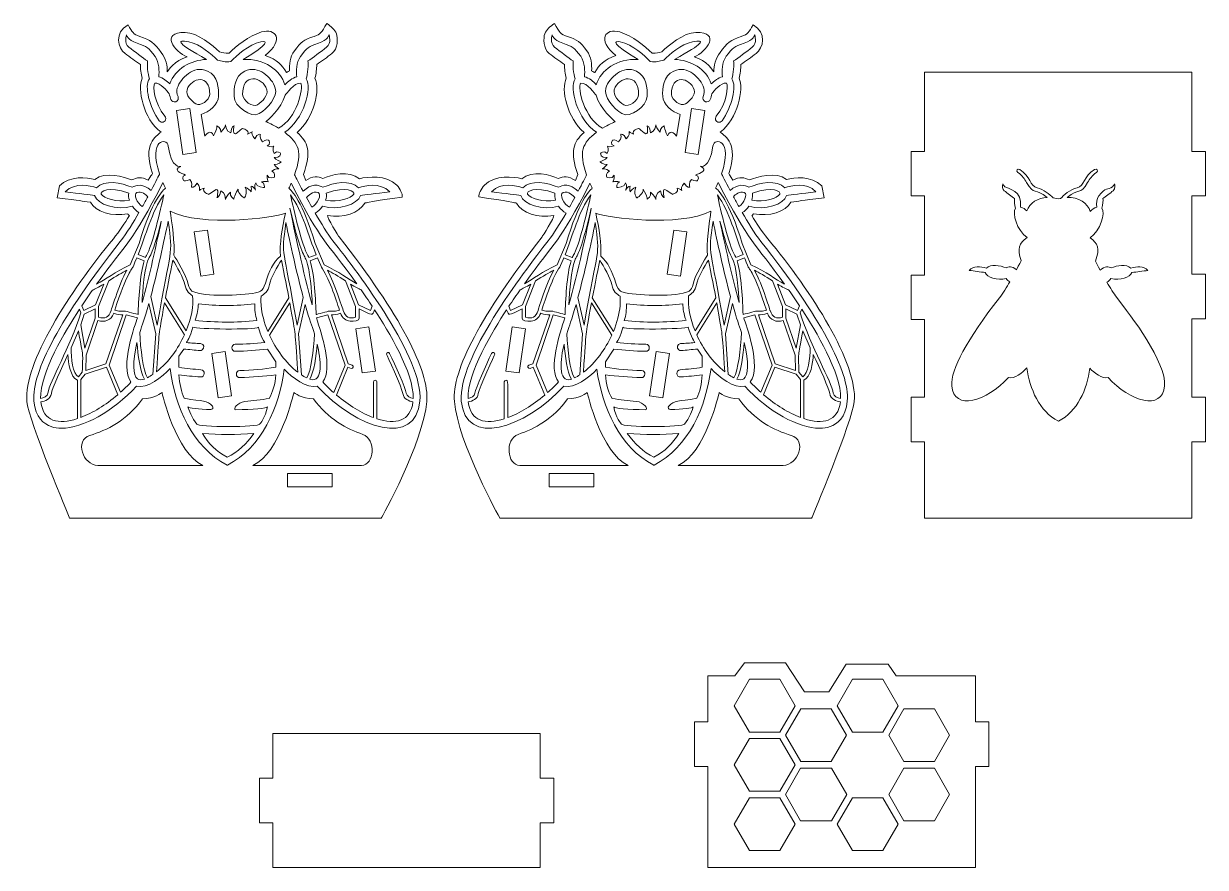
# Model space of a CAD drawing. Header units: inches. Extents: x 50 to 802, y 220 to 757.
import ezdxf

# ---------------------------------------------------------------- set-up
doc = ezdxf.new("R2010")
doc.units = ezdxf.units.IN
doc.header["$MEASUREMENT"] = 0
doc.layers.add('_U+0421_U+043B_U+043E_U+0439 1', color=7, linetype='Continuous')

# ---------------------------------------------------------------- blocks, each defined once
blk = doc.blocks.new('block 3')
at = {"layer": '_U+0421_U+043B_U+043E_U+0439 1', "color": 1, "lineweight": 9, "true_color": 0xff0000}
for points in [[(155.85, 702.61), (159.95, 674.58), (151.53, 673.34), (147.43, 701.37), (155.85, 702.61)], [(171.26, 597.3), (162.84, 596.06), (158.74, 624.09), (167.16, 625.34), (171.26, 597.3)], [(269.82, 563.72), (273.91, 535.69), (265.46, 534.51), (261.36, 562.54), (269.82, 563.72)], [(174.03, 518.75), (169.93, 546.78), (178.35, 548.02), (182.45, 519.99), (174.03, 518.75)], [(246.35, 461.99), (218.02, 461.99), (218.02, 470.51), (246.35, 470.51), (246.35, 461.99)]]:
    blk.add_lwpolyline(points, dxfattribs=at)
at = {"layer": '_U+0421_U+043B_U+043E_U+0439 1', "color": 7, "lineweight": 9, "true_color": 0xffffff}
blk.add_lwpolyline([(89.25, 550.3), (86.62, 565.03), (88.78, 571.9), (95.79, 575.21), (95.79, 569.4), (89.25, 550.3)], dxfattribs=at)
at = {"layer": '_U+0421_U+043B_U+043E_U+0439 1', "color": 1, "lineweight": 9, "true_color": 0xff0000}
for points, knots in [([(250.86, 620.99), (250.86, 620.99), (242.7, 633.66), (243.46, 634.57), (253.5, 632.48), (263.82, 636.48), (267.12, 642.46), (267.12, 642.46), (273.16, 643.86), (291, 646.32), (291.19, 648.51), (289.72, 651.13), (287.5, 653.95), (280.95, 660.5), (268.75, 659.38), (263.8, 657.9), (257.21, 663.42), (245.38, 660.57), (240.52, 658.07), (237.39, 659.61), (233.98, 659.76), (229.67, 656.8), (229.67, 656.8), (228.17, 660.58), (228.17, 660.58), (233.24, 675.51), (231.11, 681.09), (224.18, 687.34), (234.82, 696.37), (239.05, 714.67), (235.48, 721.79), (236.28, 724.75), (236.64, 727.88), (236.57, 730.5), (239.77, 732.58), (243.25, 735.3), (246.31, 737.58), (250.15, 740.46), (250.05, 747.52), (249.12, 750.12), (248.17, 752.81), (245.62, 754.88), (243.04, 756.54), (239.37, 750.84), (239.37, 749.86), (234.9, 748.42), (228.1, 746.22), (226.77, 745.01), (222.37, 739.23), (219.5, 735.47), (219.16, 730.17), (219.36, 726.45), (218.01, 725.85), (217.37, 725.44), (217.37, 725.44), (214.45, 730.33), (211.68, 733.62), (203.87, 736.38), (216.37, 746.31), (210.56, 753.95), (201.51, 751.24), (193.61, 748.87), (185.06, 742.02), (180.94, 737.77), (177.94, 737.56), (176.89, 738.1), (174.72, 738.55), (170.76, 742.49), (160.88, 750.88), (153, 750.95), (136.7, 751.09), (146.25, 738.69), (154.25, 735.38), (146.24, 733.53), (141.62, 725.83), (141.62, 725.83), (141.82, 729.55), (140.59, 734.47), (137.73, 738.23), (133.32, 744.01), (130.99, 746.22), (124.19, 748.42), (119.69, 749.88), (119.59, 751.03), (116.63, 755.82), (107.68, 750.7), (110.22, 741), (114.79, 737.58), (117.82, 735.32), (121.33, 732.59), (124.53, 730.5), (124.46, 727.88), (124.82, 724.75), (125.62, 721.79), (122.4, 715.37), (126.4, 695.75), (137.61, 687.61), (134.29, 684.67), (125.79, 680.43), (132.12, 661.19), (131.47, 659.91), (131.18, 660.15), (129.5, 656.94), (125.37, 659.51), (122.11, 658.65), (119.15, 657.2), (114.2, 659.03), (102.09, 662.97), (95.5, 657.44), (90.55, 658.92), (79.59, 659.96), (73.03, 653.41), (73.03, 653.41), (71.51, 645.88), (71.51, 645.88), (87.48, 643.89), (86.64, 643.85), (92.7, 643), (96.01, 637.02), (106.41, 633.6), (116.45, 635.69), (117.05, 634.97), (116.82, 635.13), (117.49, 634.55), (114.6, 629.61), (111.27, 624.59), (107.31, 619.81), (79.29, 586.01), (50.27, 540.59), (52.36, 516.43), (53.4, 504.42), (79.48, 442.2), (79.48, 442.2), (79.48, 442.2), (277.67, 442.2), (277.67, 442.2), (277.67, 442.2), (304.33, 490.03), (306.61, 516.43), (308.29, 535.81), (289.53, 571.65), (250.86, 620.99)], [0, 0, 0, 0, 1, 1, 1, 2, 2, 2, 3, 3, 3, 4, 4, 4, 5, 5, 5, 6, 6, 6, 7, 7, 7, 8, 8, 8, 9, 9, 9, 10, 10, 10, 11, 11, 11, 12, 12, 12, 13, 13, 13, 14, 14, 14, 15, 15, 15, 16, 16, 16, 17, 17, 17, 18, 18, 18, 19, 19, 19, 20, 20, 20, 21, 21, 21, 22, 22, 22, 23, 23, 23, 24, 24, 24, 25, 25, 25, 26, 26, 26, 27, 27, 27, 28, 28, 28, 29, 29, 29, 30, 30, 30, 31, 31, 31, 32, 32, 32, 33, 33, 33, 34, 34, 34, 35, 35, 35, 36, 36, 36, 37, 37, 37, 38, 38, 38, 39, 39, 39, 40, 40, 40, 41, 41, 41, 42, 42, 42, 43, 43, 43, 44, 44, 44, 45, 45, 45, 46, 46, 46, 47, 47, 47, 47]), ([(154.14, 714.44), (156.74, 722.41), (168.93, 724.81), (168.59, 711.51), (168.5, 707.92), (162.64, 703.77), (159.77, 705.47), (156.9, 707.17), (153.16, 711.43), (154.14, 714.44)], [0, 0, 0, 0, 1, 1, 1, 2, 2, 2, 3, 3, 3, 3]), ([(189.51, 711.41), (189.16, 725.61), (202.17, 723.02), (204.93, 714.54), (205.98, 711.32), (201.99, 706.78), (198.93, 704.96), (195.87, 703.15), (189.61, 707.58), (189.51, 711.41)], [0, 0, 0, 0, 1, 1, 1, 2, 2, 2, 3, 3, 3, 3]), ([(92.41, 494.79), (102.96, 497.88), (116.07, 504.37), (125.75, 518), (133.25, 518), (138.25, 522), (138.25, 522), (138.25, 522), (147, 483.22), (164.25, 475.73), (164.25, 475.75), (121.56, 475.74), (97.5, 475.74), (88.07, 475.74), (82.26, 491.82), (92.41, 494.79)], [0, 0, 0, 0, 1, 1, 1, 2, 2, 2, 3, 3, 3, 4, 4, 4, 5, 5, 5, 5]), ([(265, 475.74), (241.45, 475.74), (196.09, 475.75), (196.09, 475.73), (213.34, 483.22), (222.09, 522), (222.09, 522), (222.09, 522), (227.09, 518), (234.59, 518), (243.68, 505.2), (255.88, 498.95), (265.97, 495.4), (274.67, 492.33), (273.26, 475.74), (265, 475.74)], [0, 0, 0, 0, 1, 1, 1, 2, 2, 2, 3, 3, 3, 4, 4, 4, 5, 5, 5, 5])]:
    blk.add_open_spline(points, degree=3, knots=knots, dxfattribs=at)
at = {"layer": '_U+0421_U+043B_U+043E_U+0439 1', "color": 7, "lineweight": 9, "true_color": 0xffffff}
for points, knots in [([(140.09, 697.63), (133.21, 706.17), (132.31, 716.47), (133.65, 718.76), (137.22, 718.97), (141.48, 713.95), (142.87, 711.94), (143.11, 710.66), (143.48, 709.46), (143.96, 708.3), (144.45, 707.12), (145.76, 706.5), (146.97, 706.9), (146.97, 706.9), (146.97, 706.9), (146.97, 706.9), (148.33, 707.35), (148.97, 708.85), (148.43, 710.17), (147.67, 712.06), (147.42, 713.94), (147.96, 715.6), (149.99, 721.82), (158.29, 730.41), (167.13, 726.41), (174.05, 723.27), (174.29, 715.37), (174.16, 710.29), (174.04, 705.48), (168.19, 700.1), (163.05, 698.88), (163.05, 698.88), (165.37, 685.08), (165.37, 685.08), (165.37, 685.08), (169.25, 690.45), (171.02, 685.11), (173.69, 690.27), (173.15, 691.53), (173.15, 691.53), (173.15, 691.53), (176.22, 690.27), (175.68, 687.47), (177.8, 689.76), (178.43, 691.33), (178.59, 692.19), (178.62, 690.86), (179.04, 688.21), (181.9, 687.09), (182.18, 691.17), (184.04, 691.53), (184.04, 691.53), (184.04, 691.53), (182.54, 684.28), (185.97, 687.09), (189.4, 689.91), (189.4, 689.91), (189.4, 689.91), (189.4, 689.91), (194.1, 689), (192.65, 686.29), (194.67, 687.08), (195.3, 687.62), (195.48, 687.92), (195.35, 687.2), (195.22, 685.15), (197.3, 683.41), (199.15, 687.02), (200.76, 686.11), (200.76, 686.11), (200.76, 686.11), (199.99, 683.41), (202.19, 681.42), (204.21, 683.04), (206.02, 682.5), (206.02, 682.5), (206.02, 682.5), (208.05, 679.61), (205.05, 678.89), (207.96, 677.89), (208.94, 678.27), (209.28, 678.6), (208.95, 677.96), (208.32, 676.26), (209.45, 674.01), (211.61, 676.36), (213.6, 674.01), (213.6, 674.01), (213.6, 674.01), (213.83, 670.9), (209.49, 671.44), (210.44, 669.82), (214.1, 668.78), (214.1, 668.78), (214.1, 668.78), (212.34, 666.7), (209.49, 666.97), (211.12, 664.8), (212.55, 664.26), (212.55, 664.26), (212.55, 664.26), (210.25, 664.8), (208.04, 662.77), (210.44, 662.1), (209.76, 658.98), (209.76, 658.98), (209.76, 658.98), (206.02, 657.34), (205.05, 660.13), (204.95, 657.77), (205.39, 656.55), (205.76, 655.94), (204.62, 656.33), (203.22, 656.47), (201.59, 655.96), (203.58, 655.23), (203.4, 652.44), (203.4, 652.44), (203.4, 652.44), (197.82, 652.21), (197.81, 655.39), (196.61, 653.43), (197.31, 651.55), (197.77, 650.68), (197.19, 651.58), (195.92, 653.36), (194.91, 653.23), (195.11, 652.32), (195.04, 650.86), (194.91, 649.53), (194.21, 650.65), (193.06, 651.81), (191.15, 652.61), (193, 648.65), (190.58, 645.77), (190.58, 645.77), (190.58, 645.77), (186.03, 648.35), (186.66, 651.27), (183.57, 646.35), (184, 645.05), (184, 645.05), (184, 645.05), (181.05, 646.56), (181.82, 649.3), (179.51, 647.2), (178.76, 645.69), (178.52, 644.84), (178.61, 646.17), (178.41, 648.84), (175.65, 650.19), (175.03, 646.15), (173.15, 645.95), (173.15, 645.95), (173.15, 645.95), (175.24, 653.05), (171.59, 650.53), (167.94, 648.01), (167.94, 648.01), (167.94, 648.01), (167.94, 648.01), (163.34, 649.3), (165, 651.88), (162.92, 651.26), (162.25, 650.77), (162.05, 650.49), (162.23, 651.2), (162.53, 653.23), (160.61, 655.14), (158.46, 651.7), (156.94, 652.73), (156.94, 652.73), (156.94, 652.73), (157.93, 655.36), (155.9, 657.53), (153.75, 656.07), (152, 656.76), (152, 656.76), (152, 656.76), (150.2, 659.81), (153.26, 660.28), (150.44, 661.52), (144.75, 663.32), (150.12, 665.82), (150.12, 665.82), (144.28, 663.81), (142.2, 678.67), (141.38, 684.61), (129.17, 682.93), (136.75, 661.01), (136.44, 660.38), (134.33, 656.18), (131.32, 650.5), (126.55, 654.89), (121.66, 654.12), (119.36, 652.51), (112.43, 655.27), (101.55, 657.73), (96.61, 652.12), (92.38, 653.61), (82.97, 655.89), (76.76, 649.68), (86.24, 648.5), (92.47, 647.64), (95.4, 647.22), (97.08, 641.59), (109.2, 637.63), (119.44, 640.44), (120.56, 638.79), (121.98, 637.35), (123.57, 636.42), (120.15, 630.48), (115.91, 623.43), (111.69, 618.05), (74.18, 570.2), (55.2, 535.14), (56.79, 516.64), (57.72, 505.95), (63.29, 501.88), (67.8, 500.34), (69.78, 499.67), (71.99, 499.34), (74.37, 499.34), (87.88, 499.34), (106.98, 509.81), (122.04, 526.16), (128.77, 523.88), (138.57, 532.21), (143.44, 537.31), (146.43, 513.28), (157.73, 487.12), (179.66, 475.82), (179.66, 475.8), (179.66, 475.77), (179.66, 475.73), (179.69, 475.75), (179.72, 475.76), (179.74, 475.78), (179.77, 475.76), (179.8, 475.75), (179.83, 475.73), (179.83, 475.79), (179.83, 475.77), (179.83, 475.82), (201.57, 487.02), (212.87, 512.8), (215.99, 536.83), (220.85, 531.84), (230.36, 523.94), (236.93, 526.16), (262.32, 498.61), (299.64, 487.26), (302.18, 516.64), (304.49, 543.4), (263.56, 597.28), (246.94, 618.49), (243.52, 622.86), (239.44, 629.42), (235.59, 636.1), (237.42, 636.99), (239.07, 638.58), (240.32, 640.44), (250.58, 637.63), (262.69, 641.59), (264.37, 647.22), (267.3, 647.64), (273.52, 648.5), (283.01, 649.68), (276.8, 655.9), (267.39, 653.61), (263.16, 652.12), (258.22, 657.73), (247.33, 655.27), (240.41, 652.51), (238.13, 654.11), (232.95, 655.05), (227.92, 649.99), (225.28, 654.96), (223.29, 658.88), (222.52, 660.4), (227.81, 675.25), (225.14, 680.55), (216.25, 687.44), (228.28, 695.33), (233.96, 716.04), (229.83, 721.46), (230.94, 724.61), (231.37, 730.9), (231.02, 732.8), (234.01, 734.47), (239.41, 738.97), (242.84, 741.54), (246.28, 744.1), (244.39, 749.41), (244.39, 749.41), (244.39, 749.41), (244.03, 746.16), (237.65, 744.1), (231.27, 742.03), (230.42, 741.15), (226.31, 735.75), (223.4, 731.94), (223.59, 725.97), (223.95, 722.78), (220.93, 721.98), (218.26, 719.73), (216.37, 717.73), (213.64, 726.87), (203.19, 734.58), (189.74, 733.75), (206.81, 744), (205.36, 745.81), (201.15, 744.94), (193.15, 743.28), (185.49, 736.04), (182.07, 732.43), (177.96, 731.91), (176.45, 732.77), (173.51, 733.29), (169.79, 737.09), (162.68, 743.41), (155.27, 744.94), (146.74, 746.7), (148.03, 743.96), (166.63, 733.79), (156.44, 733.41), (146.4, 727.68), (143.27, 718.21), (141.41, 720.08), (138.93, 722.04), (136.15, 722.78), (136.51, 725.96), (136.69, 731.94), (133.79, 735.75), (129.68, 741.15), (128.82, 742.03), (122.44, 744.1), (116.07, 746.16), (115.7, 749.41), (115.7, 749.41), (115.7, 749.41), (113.82, 744.1), (117.25, 741.54), (120.69, 738.97), (126.08, 734.47), (129.07, 732.8), (128.72, 730.9), (129.16, 724.61), (130.27, 721.46), (126.76, 716.86), (130.37, 703.31), (136.42, 694.82), (137.74, 692.96), (140.68, 693.98), (140.61, 696.26), (140.61, 696.26), (140.61, 696.26), (140.61, 696.26), (140.59, 696.76), (140.4, 697.24), (140.09, 697.63)], [0, 0, 0, 0, 1, 1, 1, 2, 2, 2, 3, 3, 3, 4, 4, 4, 5, 5, 5, 6, 6, 6, 7, 7, 7, 8, 8, 8, 9, 9, 9, 10, 10, 10, 11, 11, 11, 12, 12, 12, 13, 13, 13, 14, 14, 14, 15, 15, 15, 16, 16, 16, 17, 17, 17, 18, 18, 18, 19, 19, 19, 20, 20, 20, 21, 21, 21, 22, 22, 22, 23, 23, 23, 24, 24, 24, 25, 25, 25, 26, 26, 26, 27, 27, 27, 28, 28, 28, 29, 29, 29, 30, 30, 30, 31, 31, 31, 32, 32, 32, 33, 33, 33, 34, 34, 34, 35, 35, 35, 36, 36, 36, 37, 37, 37, 38, 38, 38, 39, 39, 39, 40, 40, 40, 41, 41, 41, 42, 42, 42, 43, 43, 43, 44, 44, 44, 45, 45, 45, 46, 46, 46, 47, 47, 47, 48, 48, 48, 49, 49, 49, 50, 50, 50, 51, 51, 51, 52, 52, 52, 53, 53, 53, 54, 54, 54, 55, 55, 55, 56, 56, 56, 57, 57, 57, 58, 58, 58, 59, 59, 59, 60, 60, 60, 61, 61, 61, 62, 62, 62, 63, 63, 63, 64, 64, 64, 65, 65, 65, 66, 66, 66, 67, 67, 67, 68, 68, 68, 69, 69, 69, 70, 70, 70, 71, 71, 71, 72, 72, 72, 73, 73, 73, 74, 74, 74, 75, 75, 75, 76, 76, 76, 77, 77, 77, 78, 78, 78, 79, 79, 79, 80, 80, 80, 81, 81, 81, 82, 82, 82, 83, 83, 83, 84, 84, 84, 85, 85, 85, 86, 86, 86, 87, 87, 87, 88, 88, 88, 89, 89, 89, 90, 90, 90, 91, 91, 91, 92, 92, 92, 93, 93, 93, 94, 94, 94, 95, 95, 95, 96, 96, 96, 97, 97, 97, 98, 98, 98, 99, 99, 99, 100, 100, 100, 101, 101, 101, 102, 102, 102, 103, 103, 103, 104, 104, 104, 105, 105, 105, 106, 106, 106, 107, 107, 107, 108, 108, 108, 109, 109, 109, 110, 110, 110, 111, 111, 111, 112, 112, 112, 113, 113, 113, 114, 114, 114, 115, 115, 115, 116, 116, 116, 117, 117, 117, 118, 118, 118, 119, 119, 119, 120, 120, 120, 120]), ([(200.07, 699.33), (194.86, 696.25), (184.23, 703.79), (184.07, 710.29), (183.94, 715.31), (184.17, 723.09), (190.87, 726.3), (199.45, 730.41), (208.07, 722.35), (210.27, 715.6), (212.05, 710.14), (205.27, 702.42), (200.07, 699.33)], [0, 0, 0, 0, 1, 1, 1, 2, 2, 2, 3, 3, 3, 4, 4, 4, 4]), ([(212.34, 690.15), (208.83, 692.34), (205.29, 693.88), (204.32, 694.2), (204.86, 694.56), (214.41, 702.48), (216.46, 711.17), (217.46, 711.77), (221.88, 719.03), (226.45, 718.76), (228.28, 715.62), (224.11, 696.15), (212.34, 690.15)], [0, 0, 0, 0, 1, 1, 1, 2, 2, 2, 3, 3, 3, 4, 4, 4, 4]), ([(138.87, 655.59), (139.43, 654.29), (139.98, 653.09), (140.5, 652.02), (139.24, 651.06), (131.95, 644.49), (123.67, 616.83), (123.67, 616.83), (118.04, 603.24), (118.04, 603.24), (108.11, 598.63), (102.63, 594.09), (96.66, 590.84), (116.19, 618.23), (118.66, 616.07), (138.87, 655.59)], [0, 0, 0, 0, 1, 1, 1, 2, 2, 2, 3, 3, 3, 4, 4, 4, 5, 5, 5, 5]), ([(99.66, 648.2), (98.83, 649.69), (103.83, 653.73), (117.08, 648.74), (116.84, 647.29), (117.06, 645.82), (117.5, 644.41), (109.49, 642.55), (101.09, 645.64), (99.66, 648.2)], [0, 0, 0, 0, 1, 1, 1, 2, 2, 2, 3, 3, 3, 3]), ([(220.38, 655.05), (240.52, 615.79), (241.61, 619.84), (262.11, 591.13), (256.5, 594.26), (250.87, 598.77), (241.25, 603.24), (241.25, 603.24), (235.61, 616.83), (235.61, 616.83), (227.62, 643.56), (220.54, 650.59), (218.93, 651.9), (219.39, 652.86), (219.88, 653.91), (220.38, 655.05)], [0, 0, 0, 0, 1, 1, 1, 2, 2, 2, 3, 3, 3, 4, 4, 4, 5, 5, 5, 5]), ([(242.69, 648.74), (255.94, 653.73), (260.94, 649.69), (260.11, 648.2), (258.68, 645.64), (250.28, 642.55), (242.27, 644.41), (242.71, 645.82), (242.93, 647.28), (242.69, 648.74)], [0, 0, 0, 0, 1, 1, 1, 2, 2, 2, 3, 3, 3, 3]), ([(122.3, 649.18), (125.3, 650.16), (127.92, 647.89), (129.18, 646.51), (128.09, 644.48), (126.92, 642.36), (125.71, 640.2), (122.48, 642.17), (119.77, 648.36), (122.3, 649.18)], [0, 0, 0, 0, 1, 1, 1, 2, 2, 2, 3, 3, 3, 3]), ([(123.05, 609.68), (127.88, 621.31), (131.66, 637.35), (139.39, 647.62), (137.38, 638.38), (132.09, 615.23), (128.31, 609.07), (128.09, 608.71), (127.88, 608.29), (127.67, 607.83), (127.67, 607.83), (123.05, 609.68), (123.05, 609.68)], [0, 0, 0, 0, 1, 1, 1, 2, 2, 2, 3, 3, 3, 4, 4, 4, 4]), ([(219.9, 647.62), (227.63, 637.33), (231.41, 621.31), (236.23, 609.67), (236.23, 609.67), (231.62, 607.83), (231.62, 607.83), (231.41, 608.29), (231.2, 608.71), (230.98, 609.07), (227.2, 615.23), (221.91, 638.38), (219.9, 647.62)], [0, 0, 0, 0, 1, 1, 1, 2, 2, 2, 3, 3, 3, 4, 4, 4, 4]), ([(237.46, 649.18), (240.2, 648.29), (236.85, 641.29), (233.44, 639.88), (232.28, 641.95), (231.15, 643.99), (230.1, 645.94), (231.04, 647.11), (234, 650.32), (237.46, 649.18)], [0, 0, 0, 0, 1, 1, 1, 2, 2, 2, 3, 3, 3, 3]), ([(230.04, 605.99), (232.32, 599.91), (233.35, 587.15), (233.8, 577.85), (228.07, 597.88), (222.28, 625.65), (219.56, 639.23), (225.83, 612.24), (228.29, 609.88), (230.04, 605.99)], [0, 0, 0, 0, 1, 1, 1, 2, 2, 2, 3, 3, 3, 3]), ([(216.75, 636.08), (214.57, 626.55), (212.84, 616.36), (213.58, 608.62), (208.87, 605.21), (206.37, 599.02), (204, 591.62), (202.04, 585.48), (199.81, 586.21), (197.72, 585.32), (187.74, 583.91), (166.01, 582.45), (157.3, 586.45), (156.27, 587.37), (155.26, 588.8), (154.87, 590.98), (153.9, 596.46), (147.07, 607.19), (145.7, 609.31), (146.63, 615.41), (144.38, 631.25), (143.46, 637.33), (163.75, 627.2), (209, 632.83), (216.75, 636.08)], [0, 0, 0, 0, 1, 1, 1, 2, 2, 2, 3, 3, 3, 4, 4, 4, 5, 5, 5, 6, 6, 6, 7, 7, 7, 8, 8, 8, 8]), ([(130.16, 607.94), (132.54, 611.83), (135.41, 621.73), (137.76, 631.06), (134.79, 616.71), (130.18, 595.59), (125.56, 579.19), (125.89, 585.38), (126.94, 602.7), (130.16, 607.94)], [0, 0, 0, 0, 1, 1, 1, 2, 2, 2, 3, 3, 3, 3]), ([(142.17, 631.01), (145.34, 607.35), (144.1, 616.43), (135.18, 564.89), (135.18, 564.89), (131.1, 583.02), (131.1, 583.02), (135.37, 599.01), (139.48, 617.98), (142.17, 631.01)], [0, 0, 0, 0, 1, 1, 1, 2, 2, 2, 3, 3, 3, 3]), ([(217, 630.09), (219.72, 616.93), (223.82, 598.14), (228.04, 582.4), (228.04, 582.4), (224.11, 564.89), (224.11, 564.89), (215.07, 617.21), (213.95, 606.89), (217, 630.09)], [0, 0, 0, 0, 1, 1, 1, 2, 2, 2, 3, 3, 3, 3]), ([(108.24, 574.49), (115.64, 597.58), (119.37, 600.96), (119.85, 601.96), (119.92, 602.12), (122.16, 607.52), (122.22, 607.67), (122.22, 607.67), (126.91, 605.81), (126.91, 605.81), (124.14, 597.23), (123.31, 579.99), (123.07, 571.63), (122.7, 571.73), (115.04, 573.81), (114.66, 573.75), (114.63, 573.74), (111.83, 573.27), (108.24, 574.49)], [0, 0, 0, 0, 1, 1, 1, 2, 2, 2, 3, 3, 3, 4, 4, 4, 5, 5, 5, 6, 6, 6, 6]), ([(153.59, 561.15), (153.59, 561.15), (140.37, 582.16), (140.37, 582.16), (140.88, 584.75), (143.61, 598.6), (145.1, 606.2), (147.48, 602.38), (152.02, 594.68), (152.74, 590.6), (153.46, 586.51), (155.94, 584.49), (157.72, 583.54), (158.36, 577.18), (156.85, 569.16), (153.59, 561.15)], [0, 0, 0, 0, 1, 1, 1, 2, 2, 2, 3, 3, 3, 4, 4, 4, 5, 5, 5, 5]), ([(201.24, 583.37), (203.03, 584.24), (205.78, 586.25), (206.55, 590.6), (207.27, 594.68), (211.81, 602.38), (214.19, 606.2), (215.68, 598.6), (218.4, 584.75), (218.91, 582.16), (218.91, 582.16), (205.51, 560.85), (205.51, 560.85), (203.18, 566.49), (201.72, 572.14), (201.26, 577.23), (201.27, 577.23), (201.27, 577.23), (201.28, 577.23), (201.19, 577.77), (200.98, 580.6), (201.24, 583.37)], [0, 0, 0, 0, 1, 1, 1, 2, 2, 2, 3, 3, 3, 4, 4, 4, 5, 5, 5, 6, 6, 6, 7, 7, 7, 7]), ([(232.38, 605.81), (232.38, 605.81), (237.06, 607.67), (237.06, 607.67), (237.15, 607.45), (239.4, 601.97), (239.55, 601.78), (243.9, 596), (248.85, 581.35), (251.05, 574.49), (247.31, 573.22), (244.89, 573.8), (244.35, 573.76), (244.17, 573.74), (236.41, 571.68), (236.22, 571.63), (235.97, 579.99), (235.15, 597.23), (232.38, 605.81)], [0, 0, 0, 0, 1, 1, 1, 2, 2, 2, 3, 3, 3, 4, 4, 4, 5, 5, 5, 6, 6, 6, 6]), ([(97.96, 569.96), (97.96, 569.96), (97.96, 576.71), (97.96, 576.71), (97.96, 576.71), (104.35, 593.01), (104.35, 593.01), (108.97, 596.05), (113.09, 598.32), (115.83, 599.73), (110.81, 590.6), (105.4, 572.59), (105.85, 574.14), (104.56, 569.91), (101.8, 568.7), (97.96, 569.96)], [0, 0, 0, 0, 1, 1, 1, 2, 2, 2, 3, 3, 3, 4, 4, 4, 5, 5, 5, 5]), ([(243.46, 599.73), (246.2, 598.32), (250.32, 596.05), (254.94, 593.01), (254.94, 593.01), (261.33, 576.71), (261.33, 576.71), (261.33, 576.71), (261.33, 569.96), (261.33, 569.96), (257.4, 568.67), (254.73, 569.98), (253.43, 574.16), (253.18, 574.96), (248.06, 591.36), (243.46, 599.73)], [0, 0, 0, 0, 1, 1, 1, 2, 2, 2, 3, 3, 3, 4, 4, 4, 5, 5, 5, 5]), ([(94.05, 587.15), (95.57, 587.8), (97.92, 588.95), (101.24, 591.01), (101.24, 591.01), (96.03, 577.72), (96.03, 577.72), (96.03, 577.72), (88.46, 574.15), (88.46, 574.15), (88.46, 574.15), (87.23, 577.13), (87.23, 577.13), (89.51, 580.58), (91.8, 583.94), (94.05, 587.15)], [0, 0, 0, 0, 1, 1, 1, 2, 2, 2, 3, 3, 3, 4, 4, 4, 5, 5, 5, 5]), ([(271.94, 576.84), (271.94, 576.84), (270.83, 574.15), (270.83, 574.15), (270.83, 574.15), (263.26, 577.72), (263.26, 577.72), (263.26, 577.72), (258.05, 591.01), (258.05, 591.01), (261.07, 589.14), (263.27, 588.02), (264.79, 587.35), (267.14, 583.98), (269.55, 580.46), (271.94, 576.84)], [0, 0, 0, 0, 1, 1, 1, 2, 2, 2, 3, 3, 3, 4, 4, 4, 5, 5, 5, 5]), ([(132.46, 533.53), (131.33, 532.75), (130.26, 532.07), (128.99, 531.43), (126.11, 536.11), (124.58, 549.73), (124.11, 560.21), (125.84, 565.81), (126.8, 567.55), (129.88, 578.56), (129.88, 578.56), (134.22, 559.26), (134.22, 559.26), (134.22, 559.26), (132.46, 533.53), (132.46, 533.53)], [0, 0, 0, 0, 1, 1, 1, 2, 2, 2, 3, 3, 3, 4, 4, 4, 5, 5, 5, 5]), ([(134.74, 535.24), (136.76, 564.67), (135.61, 554.7), (139.81, 578.98), (139.81, 578.98), (152.55, 558.74), (152.55, 558.74), (148.54, 549.9), (142.43, 541.31), (134.74, 535.24)], [0, 0, 0, 0, 1, 1, 1, 2, 2, 2, 3, 3, 3, 3]), ([(206.56, 558.45), (206.56, 558.45), (219.47, 578.98), (219.47, 578.98), (223.68, 554.7), (222.52, 564.73), (224.56, 534.98), (216.8, 541), (210.62, 549.59), (206.56, 558.45)], [0, 0, 0, 0, 1, 1, 1, 2, 2, 2, 3, 3, 3, 3]), ([(85.79, 574.94), (85.79, 574.94), (86.74, 572.63), (86.74, 572.63), (80.06, 551.4), (66.56, 528.53), (65.75, 521.61), (65.51, 519.52), (62.96, 518.6), (61.05, 518.2), (60.56, 534.46), (76.97, 561.43), (85.79, 574.94)], [0, 0, 0, 0, 1, 1, 1, 2, 2, 2, 3, 3, 3, 4, 4, 4, 4]), ([(90, 545.8), (90, 545.8), (97.54, 567.82), (97.54, 567.82), (101.95, 566.48), (105.84, 567.92), (107.57, 572.43), (109.9, 571.64), (111.94, 571.48), (113.3, 571.49), (113.3, 571.49), (102.62, 540.29), (102.62, 540.29), (102.62, 540.29), (89.78, 536.05), (89.78, 536.05), (89.78, 536.05), (90, 545.8), (90, 545.8)], [0, 0, 0, 0, 1, 1, 1, 2, 2, 2, 3, 3, 3, 4, 4, 4, 5, 5, 5, 6, 6, 6, 6]), ([(118.51, 528.73), (116.35, 526.42), (114.11, 524.22), (111.8, 522.16), (111.8, 522.16), (104.63, 539.46), (104.63, 539.46), (104.63, 539.46), (115.55, 571.38), (115.55, 571.38), (115.55, 571.38), (122.64, 569.5), (122.64, 569.5), (121.41, 565.75), (111.1, 538.32), (118.51, 528.73)], [0, 0, 0, 0, 1, 1, 1, 2, 2, 2, 3, 3, 3, 4, 4, 4, 5, 5, 5, 5]), ([(198.59, 567.76), (185.49, 566.39), (172.38, 566.56), (159.28, 567.93), (160.78, 571.9), (161.37, 575.35), (161.34, 578.46), (172.97, 576.91), (185.38, 576.93), (197.21, 578.46), (197.15, 574.71), (197.51, 571.18), (198.59, 567.76)], [0, 0, 0, 0, 1, 1, 1, 2, 2, 2, 3, 3, 3, 4, 4, 4, 4]), ([(226.85, 533.3), (226.85, 533.3), (225.06, 559.26), (225.06, 559.26), (225.06, 559.26), (229.27, 577.95), (229.27, 577.95), (232.42, 566.74), (233.24, 565.63), (235.13, 559.33), (234.62, 548.89), (233.07, 535.76), (230.23, 531.31), (228.97, 531.92), (227.78, 532.67), (226.85, 533.3)], [0, 0, 0, 0, 1, 1, 1, 2, 2, 2, 3, 3, 3, 4, 4, 4, 5, 5, 5, 5]), ([(240.46, 528.73), (247.12, 537.34), (239.65, 559.41), (236.36, 569.43), (236.36, 569.43), (243.74, 571.38), (243.74, 571.38), (243.74, 571.38), (254.66, 539.46), (254.66, 539.46), (254.66, 539.46), (247.4, 521.96), (247.4, 521.96), (245.02, 524.08), (242.69, 526.34), (240.46, 528.73)], [0, 0, 0, 0, 1, 1, 1, 2, 2, 2, 3, 3, 3, 4, 4, 4, 5, 5, 5, 5]), ([(291.38, 521.36), (291.78, 517.94), (295.27, 516.6), (297.76, 516.08), (296.25, 503.6), (286.76, 501.55), (274.86, 505.33), (274.86, 505.33), (274.86, 528.76), (274.86, 528.76), (274.86, 529.39), (274.33, 529.89), (273.7, 529.84), (272.28, 529.73), (272.7, 530.02), (272.7, 506.07), (265.2, 508.84), (256.91, 513.85), (249.13, 520.46), (249.13, 520.46), (256.44, 538.08), (256.44, 538.08), (256.44, 538.08), (258.49, 537.41), (258.49, 537.41), (259.85, 536.96), (260.51, 539.02), (259.16, 539.46), (259.16, 539.46), (256.67, 540.28), (256.67, 540.28), (256.67, 540.28), (245.99, 571.49), (245.99, 571.49), (247.35, 571.48), (249.39, 571.64), (251.72, 572.43), (252.91, 569.33), (255.11, 567.69), (257.79, 567.39), (260.53, 567.15), (263.69, 567.7), (263.49, 569.4), (263.49, 569.4), (263.49, 575.21), (263.49, 575.21), (272.62, 570.91), (271.72, 570.61), (273.38, 574.65), (282.2, 561.1), (298.37, 534.43), (297.93, 518.27), (296.06, 518.69), (293.77, 519.62), (293.53, 521.61), (293.13, 525.07), (286.47, 539.42), (282.92, 546.88), (282.43, 547.92), (280.86, 547.56), (280.86, 546.41), (280.86, 546.41), (290.98, 524.8), (291.38, 521.36)], [0, 0, 0, 0, 1, 1, 1, 2, 2, 2, 3, 3, 3, 4, 4, 4, 5, 5, 5, 6, 6, 6, 7, 7, 7, 8, 8, 8, 9, 9, 9, 10, 10, 10, 11, 11, 11, 12, 12, 12, 13, 13, 13, 14, 14, 14, 15, 15, 15, 16, 16, 16, 17, 17, 17, 18, 18, 18, 19, 19, 19, 20, 20, 20, 21, 21, 21, 21]), ([(210.56, 538.05), (203.06, 536.93), (195.43, 536.23), (187.64, 535.95), (184.67, 535.85), (184.86, 531.41), (187.78, 531.5), (195.51, 531.74), (203.17, 532.33), (210.56, 533.26), (210.35, 527.32), (208.57, 522.1), (206.28, 518.28), (201.2, 517.37), (196.07, 516.73), (190.91, 516.34), (186.06, 515.98), (182.91, 511.05), (185.26, 511.08), (195.92, 511.23), (205.25, 511.85), (205.25, 512.97), (204.23, 506.13), (200.37, 502.01), (200.37, 502.01), (200.37, 499.92), (160.31, 499.78), (160.39, 502.01), (157.36, 505.17), (155.02, 511.89), (154.7, 512.85), (155.24, 512.03), (161.43, 511.48), (169.3, 511.22), (170.4, 511.18), (171.04, 512.47), (170.34, 513.33), (166.94, 517.47), (164.35, 516.19), (152.43, 518.36), (150.5, 522.41), (149.46, 527.5), (149.01, 533.26), (153.49, 532.69), (158.07, 532.25), (162.7, 531.94), (165.69, 531.74), (166.04, 536.27), (163.03, 536.51), (158.42, 536.88), (153.74, 537.39), (149.01, 538.05), (149.01, 538.05), (149.01, 545.07), (149.01, 545.07), (149.01, 545.07), (152.09, 549.7), (152.09, 549.7), (155.58, 549.32), (159.06, 549), (162.51, 548.76), (162.98, 548.73), (163.44, 548.85), (163.84, 549.1), (163.84, 549.1), (163.84, 549.1), (163.84, 549.1), (165.61, 550.23), (164.91, 552.97), (162.82, 553.1), (159.83, 553.28), (156.85, 553.51), (153.8, 553.81), (153.8, 553.81), (156.2, 557.4), (157.91, 563.57), (159.84, 562.31), (197.66, 561.75), (199.52, 563.57), (199.52, 563.57), (201.06, 556.72), (203.63, 553.81), (197.37, 553.2), (191.1, 552.83), (184.84, 552.68), (181.85, 552.61), (182.03, 548.15), (184.95, 548.22), (191.81, 548.39), (198.58, 548.87), (205.25, 549.7), (205.25, 549.7), (210.56, 541.48), (210.56, 541.48), (210.56, 541.48), (210.56, 538.05), (210.56, 538.05)], [0, 0, 0, 0, 1, 1, 1, 2, 2, 2, 3, 3, 3, 4, 4, 4, 5, 5, 5, 6, 6, 6, 7, 7, 7, 8, 8, 8, 9, 9, 9, 10, 10, 10, 11, 11, 11, 12, 12, 12, 13, 13, 13, 14, 14, 14, 15, 15, 15, 16, 16, 16, 17, 17, 17, 18, 18, 18, 19, 19, 19, 20, 20, 20, 21, 21, 21, 22, 22, 22, 23, 23, 23, 24, 24, 24, 25, 25, 25, 26, 26, 26, 27, 27, 27, 28, 28, 28, 29, 29, 29, 30, 30, 30, 31, 31, 31, 32, 32, 32, 32]), ([(80.49, 550.49), (80.49, 550.49), (85.08, 561.32), (85.08, 561.32), (88.45, 542.43), (87.89, 548.65), (87.58, 534.94), (87.58, 534.94), (85.16, 531.98), (85.16, 531.98), (81.56, 533.83), (80.38, 544.02), (80.49, 550.49)], [0, 0, 0, 0, 1, 1, 1, 2, 2, 2, 3, 3, 3, 4, 4, 4, 4]), ([(122.6, 530.72), (119.84, 532.83), (119.22, 541.13), (122.34, 553.83), (122.94, 545.96), (124.25, 535.52), (127.02, 530.59), (125.34, 530.01), (123.71, 529.86), (122.6, 530.72)], [0, 0, 0, 0, 1, 1, 1, 2, 2, 2, 3, 3, 3, 3]), ([(232.22, 530.5), (234.9, 535.2), (236.23, 545.07), (236.87, 552.86), (239.01, 543.75), (241.15, 527.67), (232.22, 530.5)], [0, 0, 0, 0, 1, 1, 1, 2, 2, 2, 2]), ([(84.42, 505.43), (72.45, 501.54), (62.77, 503.42), (61.22, 516.02), (63.73, 516.49), (67.49, 517.8), (67.9, 521.36), (68.24, 524.27), (74.47, 537.83), (78.43, 546.16), (78.74, 540.6), (79.96, 531.92), (84.42, 529.93), (84.42, 529.93), (84.42, 505.43), (84.42, 505.43)], [0, 0, 0, 0, 1, 1, 1, 2, 2, 2, 3, 3, 3, 4, 4, 4, 5, 5, 5, 5]), ([(86.59, 506.19), (86.59, 506.19), (86.59, 530.31), (86.59, 530.31), (86.59, 530.31), (89.3, 533.62), (89.3, 533.62), (89.3, 533.62), (102.85, 538.08), (102.85, 538.08), (102.85, 538.08), (110.08, 520.66), (110.08, 520.66), (102.33, 514.05), (94.07, 509.01), (86.59, 506.19)], [0, 0, 0, 0, 1, 1, 1, 2, 2, 2, 3, 3, 3, 4, 4, 4, 5, 5, 5, 5]), ([(179.74, 481), (172.76, 484.55), (167.67, 489.72), (163.9, 496.02), (174.68, 495.16), (185.59, 495.18), (196.65, 496.02), (191.93, 489.45), (186.51, 484.1), (179.74, 481)], [0, 0, 0, 0, 1, 1, 1, 2, 2, 2, 3, 3, 3, 3])]:
    blk.add_open_spline(points, degree=3, knots=knots, dxfattribs=at)
blk = doc.blocks.new('block 4')
at = {"layer": '_U+0421_U+043B_U+043E_U+0439 1', "color": 1, "lineweight": 9, "true_color": 0xff0000}
for points in [[(483.28, 701.37), (479.18, 673.34), (470.76, 674.58), (474.86, 702.61), (483.28, 701.37)], [(463.54, 625.34), (471.96, 624.09), (467.87, 596.06), (459.45, 597.31), (463.54, 625.34)], [(369.35, 562.54), (365.25, 534.51), (356.8, 535.69), (360.89, 563.72), (369.35, 562.54)], [(448.26, 519.99), (452.35, 548.02), (460.77, 546.78), (456.68, 518.75), (448.26, 519.99)], [(384.36, 470.51), (412.69, 470.51), (412.69, 461.99), (384.36, 461.99), (384.36, 470.51)]]:
    blk.add_lwpolyline(points, dxfattribs=at)
at = {"layer": '_U+0421_U+043B_U+043E_U+0439 1', "color": 7, "lineweight": 9, "true_color": 0xffffff}
blk.add_lwpolyline([(534.92, 569.4), (534.92, 575.21), (541.93, 571.9), (544.09, 565.03), (541.46, 550.3), (534.92, 569.4)], dxfattribs=at)
at = {"layer": '_U+0421_U+043B_U+043E_U+0439 1', "color": 1, "lineweight": 9, "true_color": 0xff0000}
for points, knots in [([(324.1, 516.43), (326.38, 490.03), (353.04, 442.2), (353.04, 442.2), (353.04, 442.2), (551.23, 442.2), (551.23, 442.2), (551.23, 442.2), (577.31, 504.42), (578.35, 516.43), (580.43, 540.59), (551.42, 586.01), (523.4, 619.81), (519.44, 624.59), (516.1, 629.61), (513.22, 634.55), (513.89, 635.13), (513.66, 634.97), (514.25, 635.69), (524.3, 633.6), (534.7, 637.02), (538, 643), (544.07, 643.85), (543.23, 643.89), (559.2, 645.88), (559.2, 645.88), (557.68, 653.41), (557.68, 653.41), (551.12, 659.96), (540.16, 658.92), (535.21, 657.44), (528.62, 662.97), (516.51, 659.03), (511.56, 657.2), (508.6, 658.64), (505.34, 659.5), (501.21, 656.94), (499.53, 660.15), (499.24, 659.91), (498.59, 661.19), (504.92, 680.43), (496.42, 684.67), (493.1, 687.61), (504.3, 695.75), (508.31, 715.37), (505.09, 721.79), (505.89, 724.75), (506.25, 727.88), (506.18, 730.5), (509.38, 732.59), (512.89, 735.32), (515.91, 737.58), (520.49, 741), (523.03, 750.7), (514.08, 755.82), (511.12, 751.03), (511.02, 749.88), (506.51, 748.42), (499.71, 746.22), (497.39, 744.01), (492.98, 738.23), (490.12, 734.47), (488.88, 729.55), (489.09, 725.83), (489.09, 725.83), (484.47, 733.53), (476.46, 735.38), (484.46, 738.69), (494.01, 751.09), (477.71, 750.95), (469.83, 750.88), (459.95, 742.49), (455.99, 738.55), (453.82, 738.1), (452.77, 737.56), (449.77, 737.77), (445.65, 742.02), (437.1, 748.87), (429.2, 751.24), (420.15, 753.95), (414.34, 746.31), (426.84, 736.38), (419.02, 733.62), (416.26, 730.33), (413.34, 725.44), (413.34, 725.44), (412.71, 725.85), (411.35, 726.45), (411.55, 730.17), (411.21, 735.47), (408.34, 739.23), (403.94, 745.01), (402.61, 746.22), (395.81, 748.42), (391.34, 749.86), (391.34, 750.84), (387.67, 756.54), (385.09, 754.88), (382.54, 752.81), (381.59, 750.12), (380.66, 747.52), (380.56, 740.46), (384.4, 737.58), (387.46, 735.3), (390.94, 732.59), (394.14, 730.5), (394.07, 727.88), (394.43, 724.75), (395.23, 721.79), (391.66, 714.67), (395.89, 696.37), (406.53, 687.34), (399.6, 681.09), (397.47, 675.51), (402.54, 660.58), (402.54, 660.58), (401.04, 656.8), (401.04, 656.8), (396.73, 659.76), (393.32, 659.62), (390.19, 658.08), (385.33, 660.58), (373.5, 663.43), (366.91, 657.9), (361.96, 659.38), (349.76, 660.5), (343.21, 653.95), (340.99, 651.13), (339.52, 648.51), (339.71, 646.33), (357.55, 643.86), (363.58, 642.46), (363.58, 642.46), (366.89, 636.48), (377.21, 632.48), (387.25, 634.58), (388, 633.66), (379.85, 621), (379.85, 621), (341.18, 571.65), (322.42, 535.81), (324.1, 516.43)], [0, 0, 0, 0, 1, 1, 1, 2, 2, 2, 3, 3, 3, 4, 4, 4, 5, 5, 5, 6, 6, 6, 7, 7, 7, 8, 8, 8, 9, 9, 9, 10, 10, 10, 11, 11, 11, 12, 12, 12, 13, 13, 13, 14, 14, 14, 15, 15, 15, 16, 16, 16, 17, 17, 17, 18, 18, 18, 19, 19, 19, 20, 20, 20, 21, 21, 21, 22, 22, 22, 23, 23, 23, 24, 24, 24, 25, 25, 25, 26, 26, 26, 27, 27, 27, 28, 28, 28, 29, 29, 29, 30, 30, 30, 31, 31, 31, 32, 32, 32, 33, 33, 33, 34, 34, 34, 35, 35, 35, 36, 36, 36, 37, 37, 37, 38, 38, 38, 39, 39, 39, 40, 40, 40, 41, 41, 41, 42, 42, 42, 43, 43, 43, 44, 44, 44, 45, 45, 45, 46, 46, 46, 47, 47, 47, 47]), ([(431.78, 704.96), (428.72, 706.78), (424.73, 711.32), (425.78, 714.54), (428.54, 723.02), (441.55, 725.61), (441.2, 711.41), (441.1, 707.58), (434.84, 703.15), (431.78, 704.96)], [0, 0, 0, 0, 1, 1, 1, 2, 2, 2, 3, 3, 3, 3]), ([(470.94, 705.47), (468.07, 703.77), (462.21, 707.92), (462.12, 711.51), (461.78, 724.81), (473.97, 722.41), (476.57, 714.44), (477.55, 711.43), (473.81, 707.17), (470.94, 705.47)], [0, 0, 0, 0, 1, 1, 1, 2, 2, 2, 3, 3, 3, 3]), ([(364.74, 495.4), (374.83, 498.95), (387.03, 505.21), (396.12, 518), (403.62, 518), (408.62, 522), (408.62, 522), (408.62, 522), (417.37, 483.22), (434.62, 475.73), (434.62, 475.75), (389.26, 475.74), (365.71, 475.74), (357.45, 475.74), (356.04, 492.33), (364.74, 495.4)], [0, 0, 0, 0, 1, 1, 1, 2, 2, 2, 3, 3, 3, 4, 4, 4, 5, 5, 5, 5]), ([(533.21, 475.74), (509.15, 475.74), (466.46, 475.75), (466.46, 475.73), (483.71, 483.22), (492.46, 522), (492.46, 522), (492.46, 522), (497.46, 518), (504.96, 518), (514.64, 504.37), (527.75, 497.88), (538.29, 494.79), (548.45, 491.82), (542.64, 475.74), (533.21, 475.74)], [0, 0, 0, 0, 1, 1, 1, 2, 2, 2, 3, 3, 3, 4, 4, 4, 5, 5, 5, 5])]:
    blk.add_open_spline(points, degree=3, knots=knots, dxfattribs=at)
at = {"layer": '_U+0421_U+043B_U+043E_U+0439 1', "color": 7, "lineweight": 9, "true_color": 0xffffff}
for points, knots in [([(490.1, 696.26), (490.1, 696.26), (490.1, 696.26), (490.1, 696.26), (490.02, 693.98), (492.97, 692.96), (494.29, 694.82), (500.34, 703.31), (503.95, 716.86), (500.44, 721.46), (501.55, 724.61), (501.98, 730.9), (501.64, 732.81), (504.63, 734.48), (510.02, 738.97), (513.45, 741.54), (516.89, 744.11), (515, 749.42), (515, 749.42), (515, 749.42), (514.64, 746.16), (508.26, 744.1), (501.89, 742.04), (501.03, 741.15), (496.92, 735.76), (494.02, 731.94), (494.2, 725.97), (494.56, 722.79), (491.78, 722.04), (489.29, 720.08), (487.44, 718.21), (484.3, 727.68), (474.26, 733.41), (464.07, 733.79), (482.67, 743.97), (483.97, 746.71), (475.44, 744.94), (468.03, 743.41), (460.92, 737.09), (457.19, 733.29), (454.26, 732.77), (452.75, 731.91), (448.63, 732.43), (445.22, 736.05), (437.56, 743.29), (429.55, 744.94), (425.35, 745.81), (423.9, 744), (440.97, 733.75), (427.52, 734.58), (417.06, 726.87), (414.34, 717.74), (412.45, 719.74), (409.78, 721.98), (406.76, 722.79), (407.12, 725.97), (407.3, 731.94), (404.4, 735.76), (400.29, 741.15), (399.43, 742.04), (393.06, 744.1), (386.68, 746.16), (386.32, 749.42), (386.32, 749.42), (386.32, 749.42), (384.43, 744.11), (387.87, 741.54), (391.3, 738.97), (396.69, 734.48), (399.68, 732.81), (399.34, 730.9), (399.77, 724.61), (400.88, 721.46), (396.75, 716.04), (402.43, 695.33), (414.45, 687.44), (405.57, 680.56), (402.89, 675.25), (408.19, 660.41), (407.42, 658.89), (405.43, 654.97), (402.79, 649.99), (397.76, 655.05), (392.58, 654.11), (390.3, 652.51), (383.38, 655.28), (372.49, 657.73), (367.55, 652.12), (363.32, 653.61), (353.91, 655.9), (347.7, 649.69), (357.19, 648.5), (363.41, 647.64), (366.34, 647.23), (368.02, 641.6), (380.13, 637.63), (390.38, 640.44), (391.64, 638.59), (393.29, 636.99), (395.12, 636.1), (391.27, 629.42), (387.19, 622.86), (383.77, 618.49), (367.15, 597.29), (326.22, 543.4), (328.53, 516.64), (331.07, 487.27), (368.39, 498.61), (393.78, 526.17), (400.35, 523.94), (409.85, 531.85), (414.72, 536.83), (417.84, 512.8), (429.14, 487.02), (450.88, 475.83), (450.88, 475.77), (450.88, 475.79), (450.88, 475.74), (450.91, 475.75), (450.94, 475.77), (450.96, 475.78), (450.99, 475.77), (451.02, 475.75), (451.05, 475.74), (451.05, 475.77), (451.05, 475.81), (451.05, 475.83), (472.98, 487.12), (484.28, 513.28), (487.27, 537.31), (492.14, 532.21), (501.94, 523.88), (508.67, 526.17), (523.73, 509.82), (542.82, 499.35), (556.34, 499.34), (558.72, 499.34), (560.93, 499.67), (562.91, 500.34), (567.42, 501.88), (572.99, 505.95), (573.91, 516.64), (575.51, 535.14), (556.53, 570.21), (519.02, 618.05), (514.8, 623.44), (510.55, 630.48), (507.14, 636.43), (508.72, 637.35), (510.15, 638.79), (511.26, 640.44), (521.51, 637.63), (533.63, 641.59), (535.31, 647.23), (538.24, 647.64), (544.46, 648.5), (553.95, 649.69), (547.74, 655.9), (538.33, 653.61), (534.1, 652.12), (529.16, 657.73), (518.27, 655.28), (511.35, 652.51), (509.05, 654.13), (504.16, 654.89), (499.39, 650.5), (496.37, 656.18), (494.26, 660.39), (493.95, 661.01), (501.54, 682.94), (489.33, 684.61), (488.5, 678.67), (486.43, 663.81), (480.58, 665.83), (480.58, 665.83), (485.96, 663.33), (480.26, 661.52), (477.45, 660.29), (480.5, 659.81), (478.71, 656.77), (478.71, 656.77), (478.71, 656.77), (476.96, 656.08), (474.81, 657.53), (472.78, 655.37), (473.77, 652.73), (473.77, 652.73), (473.77, 652.73), (472.25, 651.7), (470.1, 655.15), (468.17, 653.23), (468.47, 651.21), (468.66, 650.49), (468.45, 650.78), (467.78, 651.27), (465.71, 651.88), (467.37, 649.3), (462.77, 648.01), (462.77, 648.01), (462.77, 648.01), (462.77, 648.01), (459.12, 650.53), (455.46, 653.05), (457.56, 645.95), (457.56, 645.95), (457.56, 645.95), (455.67, 646.16), (455.05, 650.2), (452.3, 648.85), (452.1, 646.17), (452.18, 644.84), (451.95, 645.69), (451.19, 647.2), (448.89, 649.31), (449.66, 646.56), (446.71, 645.05), (446.71, 645.05), (446.71, 645.05), (447.14, 646.35), (444.05, 651.27), (444.68, 648.35), (440.12, 645.77), (440.12, 645.77), (440.12, 645.77), (437.71, 648.65), (439.55, 652.61), (437.65, 651.82), (436.5, 650.66), (435.8, 649.53), (435.66, 650.87), (435.6, 652.32), (435.8, 653.24), (434.78, 653.36), (433.51, 651.59), (432.94, 650.69), (433.4, 651.55), (434.09, 653.43), (432.89, 655.39), (432.88, 652.21), (427.31, 652.44), (427.31, 652.44), (427.31, 652.44), (427.13, 655.24), (429.12, 655.96), (427.48, 656.47), (426.08, 656.33), (424.95, 655.94), (425.32, 656.55), (425.75, 657.77), (425.66, 660.13), (424.68, 657.35), (420.94, 658.98), (420.94, 658.98), (420.94, 658.98), (420.27, 662.1), (422.67, 662.78), (420.46, 664.81), (418.15, 664.27), (418.15, 664.27), (418.15, 664.27), (419.59, 664.81), (421.22, 666.97), (418.37, 666.7), (416.61, 668.78), (416.61, 668.78), (416.61, 668.78), (420.27, 669.82), (421.22, 671.44), (416.88, 670.9), (417.11, 674.02), (417.11, 674.02), (417.11, 674.02), (419.09, 676.37), (421.26, 674.02), (422.38, 676.26), (421.76, 677.96), (421.43, 678.6), (421.76, 678.27), (422.75, 677.9), (425.66, 678.89), (422.65, 679.61), (424.69, 682.5), (424.69, 682.5), (424.69, 682.5), (426.5, 683.05), (428.52, 681.42), (430.72, 683.41), (429.95, 686.12), (429.95, 686.12), (429.95, 686.12), (431.55, 687.02), (433.41, 683.41), (435.48, 685.16), (435.35, 687.2), (435.23, 687.92), (435.41, 687.63), (436.03, 687.08), (438.05, 686.3), (436.61, 689.01), (441.3, 689.91), (441.3, 689.91), (441.3, 689.91), (441.3, 689.91), (444.73, 687.1), (448.17, 684.28), (446.66, 691.53), (446.66, 691.53), (446.66, 691.53), (448.53, 691.17), (448.81, 687.1), (451.67, 688.21), (452.09, 690.86), (452.11, 692.19), (452.28, 691.33), (452.9, 689.76), (455.03, 687.47), (454.48, 690.27), (457.55, 691.53), (457.55, 691.53), (457.55, 691.53), (457.01, 690.27), (459.69, 685.11), (461.46, 690.45), (465.33, 685.08), (465.33, 685.08), (465.33, 685.08), (467.66, 698.88), (467.66, 698.88), (462.52, 700.1), (456.66, 705.48), (456.54, 710.3), (456.42, 715.37), (456.65, 723.27), (463.58, 726.41), (472.42, 730.42), (480.72, 721.82), (482.75, 715.6), (483.29, 713.94), (483.04, 712.06), (482.27, 710.18), (481.74, 708.85), (482.38, 707.35), (483.73, 706.91), (483.73, 706.91), (483.73, 706.91), (483.73, 706.91), (484.95, 706.51), (486.25, 707.12), (486.74, 708.3), (487.23, 709.47), (487.6, 710.67), (487.83, 711.95), (489.22, 713.95), (493.49, 718.97), (497.06, 718.76), (498.39, 716.47), (497.5, 706.17), (490.62, 697.64), (490.31, 697.24), (490.12, 696.76), (490.1, 696.26)], [0, 0, 0, 0, 1, 1, 1, 2, 2, 2, 3, 3, 3, 4, 4, 4, 5, 5, 5, 6, 6, 6, 7, 7, 7, 8, 8, 8, 9, 9, 9, 10, 10, 10, 11, 11, 11, 12, 12, 12, 13, 13, 13, 14, 14, 14, 15, 15, 15, 16, 16, 16, 17, 17, 17, 18, 18, 18, 19, 19, 19, 20, 20, 20, 21, 21, 21, 22, 22, 22, 23, 23, 23, 24, 24, 24, 25, 25, 25, 26, 26, 26, 27, 27, 27, 28, 28, 28, 29, 29, 29, 30, 30, 30, 31, 31, 31, 32, 32, 32, 33, 33, 33, 34, 34, 34, 35, 35, 35, 36, 36, 36, 37, 37, 37, 38, 38, 38, 39, 39, 39, 40, 40, 40, 41, 41, 41, 42, 42, 42, 43, 43, 43, 44, 44, 44, 45, 45, 45, 46, 46, 46, 47, 47, 47, 48, 48, 48, 49, 49, 49, 50, 50, 50, 51, 51, 51, 52, 52, 52, 53, 53, 53, 54, 54, 54, 55, 55, 55, 56, 56, 56, 57, 57, 57, 58, 58, 58, 59, 59, 59, 60, 60, 60, 61, 61, 61, 62, 62, 62, 63, 63, 63, 64, 64, 64, 65, 65, 65, 66, 66, 66, 67, 67, 67, 68, 68, 68, 69, 69, 69, 70, 70, 70, 71, 71, 71, 72, 72, 72, 73, 73, 73, 74, 74, 74, 75, 75, 75, 76, 76, 76, 77, 77, 77, 78, 78, 78, 79, 79, 79, 80, 80, 80, 81, 81, 81, 82, 82, 82, 83, 83, 83, 84, 84, 84, 85, 85, 85, 86, 86, 86, 87, 87, 87, 88, 88, 88, 89, 89, 89, 90, 90, 90, 91, 91, 91, 92, 92, 92, 93, 93, 93, 94, 94, 94, 95, 95, 95, 96, 96, 96, 97, 97, 97, 98, 98, 98, 99, 99, 99, 100, 100, 100, 101, 101, 101, 102, 102, 102, 103, 103, 103, 104, 104, 104, 105, 105, 105, 106, 106, 106, 107, 107, 107, 108, 108, 108, 109, 109, 109, 110, 110, 110, 111, 111, 111, 112, 112, 112, 113, 113, 113, 114, 114, 114, 115, 115, 115, 116, 116, 116, 117, 117, 117, 118, 118, 118, 119, 119, 119, 120, 120, 120, 120]), ([(420.44, 715.6), (422.64, 722.35), (431.26, 730.41), (439.84, 726.3), (446.54, 723.09), (446.77, 715.31), (446.64, 710.29), (446.48, 703.79), (435.85, 696.25), (430.64, 699.33), (425.44, 702.42), (418.66, 710.14), (420.44, 715.6)], [0, 0, 0, 0, 1, 1, 1, 2, 2, 2, 3, 3, 3, 4, 4, 4, 4]), ([(404.26, 718.76), (408.83, 719.03), (413.25, 711.78), (414.25, 711.17), (416.3, 702.48), (425.85, 694.56), (426.39, 694.2), (425.42, 693.88), (421.88, 692.33), (418.37, 690.15), (406.6, 696.15), (402.43, 715.62), (404.26, 718.76)], [0, 0, 0, 0, 1, 1, 1, 2, 2, 2, 3, 3, 3, 4, 4, 4, 4]), ([(411.77, 651.9), (410.17, 650.59), (403.09, 643.56), (395.1, 616.83), (395.1, 616.83), (389.46, 603.24), (389.46, 603.24), (379.84, 598.77), (374.21, 594.26), (368.6, 591.13), (389.09, 619.84), (390.19, 615.79), (410.33, 655.05), (410.83, 653.91), (411.32, 652.86), (411.77, 651.9)], [0, 0, 0, 0, 1, 1, 1, 2, 2, 2, 3, 3, 3, 4, 4, 4, 5, 5, 5, 5]), ([(388.44, 644.41), (380.43, 642.55), (372.03, 645.64), (370.6, 648.2), (369.77, 649.69), (374.77, 653.73), (388.02, 648.74), (387.78, 647.28), (388, 645.82), (388.44, 644.41)], [0, 0, 0, 0, 1, 1, 1, 2, 2, 2, 3, 3, 3, 3]), ([(534.05, 590.84), (528.08, 594.1), (522.6, 598.63), (512.67, 603.24), (512.67, 603.24), (507.03, 616.83), (507.03, 616.83), (498.76, 644.49), (491.47, 651.06), (490.21, 652.02), (490.72, 653.09), (491.28, 654.29), (491.84, 655.59), (512.05, 616.07), (514.52, 618.23), (534.05, 590.84)], [0, 0, 0, 0, 1, 1, 1, 2, 2, 2, 3, 3, 3, 4, 4, 4, 5, 5, 5, 5]), ([(513.21, 644.41), (513.65, 645.82), (513.87, 647.29), (513.63, 648.74), (526.89, 653.73), (531.88, 649.69), (531.05, 648.2), (529.62, 645.64), (521.22, 642.55), (513.21, 644.41)], [0, 0, 0, 0, 1, 1, 1, 2, 2, 2, 3, 3, 3, 3]), ([(400.61, 645.94), (399.55, 643.99), (398.43, 641.95), (397.27, 639.89), (393.86, 641.29), (390.51, 648.29), (393.24, 649.19), (396.71, 650.32), (399.67, 647.11), (400.61, 645.94)], [0, 0, 0, 0, 1, 1, 1, 2, 2, 2, 3, 3, 3, 3]), ([(399.73, 609.07), (399.51, 608.71), (399.3, 608.29), (399.09, 607.83), (399.09, 607.83), (394.48, 609.67), (394.48, 609.67), (399.3, 621.31), (403.08, 637.33), (410.81, 647.62), (408.8, 638.38), (403.51, 615.23), (399.73, 609.07)], [0, 0, 0, 0, 1, 1, 1, 2, 2, 2, 3, 3, 3, 4, 4, 4, 4]), ([(503.04, 607.84), (502.84, 608.29), (502.62, 608.71), (502.4, 609.07), (498.62, 615.23), (493.33, 638.38), (491.32, 647.62), (499.05, 637.35), (502.83, 621.31), (507.66, 609.68), (507.66, 609.68), (503.04, 607.84), (503.04, 607.84)], [0, 0, 0, 0, 1, 1, 1, 2, 2, 2, 3, 3, 3, 4, 4, 4, 4]), ([(505, 640.2), (503.79, 642.36), (502.62, 644.48), (501.52, 646.51), (502.79, 647.9), (505.41, 650.16), (508.4, 649.19), (510.94, 648.36), (508.23, 642.17), (505, 640.2)], [0, 0, 0, 0, 1, 1, 1, 2, 2, 2, 3, 3, 3, 3]), ([(411.15, 639.23), (408.43, 625.65), (402.64, 597.88), (396.91, 577.85), (397.36, 587.15), (398.39, 599.91), (400.67, 605.99), (402.42, 609.88), (404.88, 612.24), (411.15, 639.23)], [0, 0, 0, 0, 1, 1, 1, 2, 2, 2, 3, 3, 3, 3]), ([(487.25, 637.33), (486.32, 631.24), (484.08, 615.41), (485.01, 609.31), (483.64, 607.19), (476.81, 596.46), (475.84, 590.98), (475.45, 588.8), (474.44, 587.37), (473.41, 586.45), (464.7, 582.45), (442.98, 583.91), (432.99, 585.32), (430.9, 586.21), (428.68, 585.48), (426.71, 591.62), (424.34, 599.02), (421.84, 605.21), (417.13, 608.62), (417.87, 616.36), (416.14, 626.55), (413.96, 636.08), (421.71, 632.83), (466.96, 627.2), (487.25, 637.33)], [0, 0, 0, 0, 1, 1, 1, 2, 2, 2, 3, 3, 3, 4, 4, 4, 5, 5, 5, 6, 6, 6, 7, 7, 7, 8, 8, 8, 8]), ([(406.6, 564.89), (406.6, 564.89), (402.66, 582.39), (402.66, 582.39), (406.89, 598.14), (410.99, 616.93), (413.71, 630.09), (416.76, 606.89), (415.64, 617.21), (406.6, 564.89)], [0, 0, 0, 0, 1, 1, 1, 2, 2, 2, 3, 3, 3, 3]), ([(499.61, 583.02), (499.61, 583.02), (495.53, 564.89), (495.53, 564.89), (486.61, 616.44), (485.36, 607.35), (488.54, 631.01), (491.23, 617.98), (495.34, 599.01), (499.61, 583.02)], [0, 0, 0, 0, 1, 1, 1, 2, 2, 2, 3, 3, 3, 3]), ([(505.15, 579.19), (500.54, 595.59), (495.92, 616.71), (492.95, 631.06), (495.3, 621.73), (498.17, 611.83), (500.55, 607.94), (503.77, 602.7), (504.83, 585.38), (505.15, 579.19)], [0, 0, 0, 0, 1, 1, 1, 2, 2, 2, 3, 3, 3, 3]), ([(394.49, 571.63), (394.3, 571.68), (386.54, 573.74), (386.36, 573.76), (385.82, 573.8), (383.4, 573.23), (379.66, 574.49), (381.86, 581.36), (386.81, 596.01), (391.16, 601.78), (391.31, 601.97), (393.56, 607.45), (393.65, 607.67), (393.65, 607.67), (398.33, 605.81), (398.33, 605.81), (395.57, 597.23), (394.74, 579.99), (394.49, 571.63)], [0, 0, 0, 0, 1, 1, 1, 2, 2, 2, 3, 3, 3, 4, 4, 4, 5, 5, 5, 6, 6, 6, 6]), ([(429.43, 577.23), (429.44, 577.23), (429.44, 577.23), (429.45, 577.23), (428.99, 572.14), (427.53, 566.49), (425.2, 560.85), (425.2, 560.85), (411.8, 582.16), (411.8, 582.16), (412.3, 584.74), (415.03, 598.59), (416.52, 606.2), (418.9, 602.38), (423.44, 594.67), (424.16, 590.6), (424.93, 586.25), (427.68, 584.24), (429.47, 583.37), (429.73, 580.6), (429.52, 577.77), (429.43, 577.23)], [0, 0, 0, 0, 1, 1, 1, 2, 2, 2, 3, 3, 3, 4, 4, 4, 5, 5, 5, 6, 6, 6, 7, 7, 7, 7]), ([(472.99, 583.54), (474.77, 584.49), (477.25, 586.51), (477.97, 590.6), (478.69, 594.68), (483.24, 602.38), (485.61, 606.2), (487.1, 598.6), (489.83, 584.75), (490.34, 582.16), (490.34, 582.16), (477.12, 561.15), (477.12, 561.15), (473.86, 569.16), (472.35, 577.18), (472.99, 583.54)], [0, 0, 0, 0, 1, 1, 1, 2, 2, 2, 3, 3, 3, 4, 4, 4, 5, 5, 5, 5]), ([(516.05, 573.75), (515.67, 573.81), (508.01, 571.73), (507.64, 571.63), (507.4, 579.99), (506.57, 597.23), (503.8, 605.81), (503.8, 605.81), (508.49, 607.67), (508.49, 607.67), (508.55, 607.52), (510.79, 602.12), (510.86, 601.96), (511.34, 600.96), (515.07, 597.58), (522.47, 574.49), (518.88, 573.27), (516.08, 573.74), (516.05, 573.75)], [0, 0, 0, 0, 1, 1, 1, 2, 2, 2, 3, 3, 3, 4, 4, 4, 5, 5, 5, 6, 6, 6, 6]), ([(377.28, 574.16), (375.98, 569.98), (373.3, 568.67), (369.38, 569.96), (369.38, 569.96), (369.38, 576.71), (369.38, 576.71), (369.38, 576.71), (375.77, 593.01), (375.77, 593.01), (380.39, 596.05), (384.51, 598.32), (387.25, 599.73), (382.65, 591.36), (377.53, 574.96), (377.28, 574.16)], [0, 0, 0, 0, 1, 1, 1, 2, 2, 2, 3, 3, 3, 4, 4, 4, 5, 5, 5, 5]), ([(524.85, 574.14), (525.31, 572.59), (519.9, 590.6), (514.88, 599.73), (517.62, 598.32), (521.74, 596.05), (526.36, 593.01), (526.36, 593.01), (532.75, 576.71), (532.75, 576.71), (532.75, 576.71), (532.75, 569.96), (532.75, 569.96), (528.91, 568.7), (526.15, 569.91), (524.85, 574.14)], [0, 0, 0, 0, 1, 1, 1, 2, 2, 2, 3, 3, 3, 4, 4, 4, 5, 5, 5, 5]), ([(365.92, 587.35), (367.44, 588.02), (369.64, 589.14), (372.66, 591.01), (372.66, 591.01), (367.45, 577.72), (367.45, 577.72), (367.45, 577.72), (359.88, 574.15), (359.88, 574.15), (359.88, 574.15), (358.77, 576.84), (358.77, 576.84), (361.16, 580.46), (363.57, 583.98), (365.92, 587.35)], [0, 0, 0, 0, 1, 1, 1, 2, 2, 2, 3, 3, 3, 4, 4, 4, 5, 5, 5, 5]), ([(543.48, 577.13), (543.48, 577.13), (542.25, 574.15), (542.25, 574.15), (542.25, 574.15), (534.69, 577.72), (534.69, 577.72), (534.69, 577.72), (529.47, 591.01), (529.47, 591.01), (532.8, 588.96), (535.14, 587.8), (536.66, 587.16), (538.91, 583.94), (541.2, 580.58), (543.48, 577.13)], [0, 0, 0, 0, 1, 1, 1, 2, 2, 2, 3, 3, 3, 4, 4, 4, 5, 5, 5, 5]), ([(406.15, 534.98), (408.19, 564.73), (407.03, 554.7), (411.23, 578.98), (411.23, 578.98), (424.15, 558.45), (424.15, 558.45), (420.09, 549.59), (413.91, 541), (406.15, 534.98)], [0, 0, 0, 0, 1, 1, 1, 2, 2, 2, 3, 3, 3, 3]), ([(478.16, 558.73), (478.16, 558.73), (490.9, 578.98), (490.9, 578.98), (495.1, 554.7), (493.94, 564.67), (495.96, 535.24), (488.28, 541.31), (482.17, 549.9), (478.16, 558.73)], [0, 0, 0, 0, 1, 1, 1, 2, 2, 2, 3, 3, 3, 3]), ([(496.49, 559.26), (496.49, 559.26), (500.83, 578.56), (500.83, 578.56), (503.9, 567.55), (504.87, 565.81), (506.6, 560.21), (506.13, 549.73), (504.6, 536.11), (501.72, 531.43), (500.45, 532.07), (499.38, 532.75), (498.25, 533.53), (498.25, 533.53), (496.49, 559.26), (496.49, 559.26)], [0, 0, 0, 0, 1, 1, 1, 2, 2, 2, 3, 3, 3, 4, 4, 4, 5, 5, 5, 5]), ([(349.85, 546.41), (349.85, 547.57), (348.28, 547.92), (347.79, 546.88), (344.24, 539.42), (337.58, 525.07), (337.18, 521.61), (336.94, 519.62), (334.65, 518.7), (332.78, 518.27), (332.34, 534.43), (348.51, 561.1), (357.33, 574.65), (358.99, 570.61), (358.09, 570.91), (367.22, 575.21), (367.22, 575.21), (367.22, 569.4), (367.22, 569.4), (367.02, 567.7), (370.18, 567.15), (372.92, 567.39), (375.6, 567.69), (377.8, 569.33), (378.99, 572.43), (381.32, 571.64), (383.36, 571.48), (384.72, 571.49), (384.72, 571.49), (374.04, 540.28), (374.04, 540.28), (374.04, 540.28), (371.55, 539.46), (371.55, 539.46), (370.2, 539.02), (370.86, 536.96), (372.23, 537.41), (372.23, 537.41), (374.27, 538.08), (374.27, 538.08), (374.27, 538.08), (381.58, 520.46), (381.58, 520.46), (373.8, 513.85), (365.51, 508.84), (358.01, 506.07), (358.01, 530.03), (358.43, 529.73), (357.01, 529.84), (356.38, 529.89), (355.85, 529.39), (355.85, 528.76), (355.85, 528.76), (355.85, 505.33), (355.85, 505.33), (343.95, 501.55), (334.46, 503.6), (332.95, 516.08), (335.44, 516.6), (338.93, 517.94), (339.33, 521.36), (339.73, 524.8), (349.85, 546.41), (349.85, 546.41)], [0, 0, 0, 0, 1, 1, 1, 2, 2, 2, 3, 3, 3, 4, 4, 4, 5, 5, 5, 6, 6, 6, 7, 7, 7, 8, 8, 8, 9, 9, 9, 10, 10, 10, 11, 11, 11, 12, 12, 12, 13, 13, 13, 14, 14, 14, 15, 15, 15, 16, 16, 16, 17, 17, 17, 18, 18, 18, 19, 19, 19, 20, 20, 20, 21, 21, 21, 21]), ([(383.31, 521.96), (383.31, 521.96), (376.05, 539.46), (376.05, 539.46), (376.05, 539.46), (386.98, 571.38), (386.98, 571.38), (386.98, 571.38), (394.35, 569.42), (394.35, 569.42), (391.06, 559.41), (383.59, 537.34), (390.25, 528.73), (388.02, 526.34), (385.69, 524.08), (383.31, 521.96)], [0, 0, 0, 0, 1, 1, 1, 2, 2, 2, 3, 3, 3, 4, 4, 4, 5, 5, 5, 5]), ([(400.48, 531.31), (397.64, 535.76), (396.09, 548.89), (395.58, 559.33), (397.47, 565.63), (398.29, 566.74), (401.44, 577.95), (401.44, 577.95), (405.65, 559.25), (405.65, 559.25), (405.65, 559.25), (403.86, 533.3), (403.86, 533.3), (402.93, 532.67), (401.74, 531.92), (400.48, 531.31)], [0, 0, 0, 0, 1, 1, 1, 2, 2, 2, 3, 3, 3, 4, 4, 4, 5, 5, 5, 5]), ([(433.5, 578.46), (445.33, 576.93), (457.74, 576.91), (469.37, 578.46), (469.34, 575.35), (469.93, 571.89), (471.43, 567.93), (458.33, 566.56), (445.22, 566.39), (432.12, 567.76), (433.2, 571.18), (433.56, 574.71), (433.5, 578.46)], [0, 0, 0, 0, 1, 1, 1, 2, 2, 2, 3, 3, 3, 4, 4, 4, 4]), ([(508.07, 569.5), (508.07, 569.5), (515.16, 571.38), (515.16, 571.38), (515.16, 571.38), (526.08, 539.46), (526.08, 539.46), (526.08, 539.46), (518.91, 522.16), (518.91, 522.16), (516.61, 524.22), (514.36, 526.42), (512.2, 528.74), (519.61, 538.32), (509.3, 565.75), (508.07, 569.5)], [0, 0, 0, 0, 1, 1, 1, 2, 2, 2, 3, 3, 3, 4, 4, 4, 5, 5, 5, 5]), ([(540.93, 536.05), (540.93, 536.05), (528.09, 540.29), (528.09, 540.29), (528.09, 540.29), (517.41, 571.49), (517.41, 571.49), (518.77, 571.48), (520.82, 571.64), (523.14, 572.43), (524.87, 567.92), (528.76, 566.48), (533.17, 567.82), (533.17, 567.82), (540.72, 545.8), (540.72, 545.8), (540.72, 545.8), (540.93, 536.05), (540.93, 536.05)], [0, 0, 0, 0, 1, 1, 1, 2, 2, 2, 3, 3, 3, 4, 4, 4, 5, 5, 5, 6, 6, 6, 6]), ([(569.66, 518.2), (567.75, 518.6), (565.2, 519.52), (564.96, 521.61), (564.15, 528.53), (550.65, 551.4), (543.97, 572.63), (543.97, 572.63), (544.92, 574.94), (544.92, 574.94), (553.73, 561.43), (570.15, 534.46), (569.66, 518.2)], [0, 0, 0, 0, 1, 1, 1, 2, 2, 2, 3, 3, 3, 4, 4, 4, 4]), ([(420.15, 541.48), (420.15, 541.48), (425.46, 549.7), (425.46, 549.7), (432.13, 548.87), (438.9, 548.39), (445.76, 548.22), (448.68, 548.15), (448.85, 552.61), (445.86, 552.68), (439.6, 552.83), (433.34, 553.2), (427.08, 553.81), (429.65, 556.72), (431.19, 563.57), (431.19, 563.57), (433.05, 561.75), (470.87, 562.31), (472.8, 563.57), (474.51, 557.4), (476.91, 553.81), (476.91, 553.81), (473.86, 553.51), (470.88, 553.28), (467.9, 553.1), (465.8, 552.97), (465.1, 550.23), (466.87, 549.1), (466.87, 549.1), (466.87, 549.1), (466.87, 549.1), (467.27, 548.85), (467.73, 548.73), (468.2, 548.76), (471.65, 549), (475.12, 549.32), (478.62, 549.7), (478.62, 549.7), (481.7, 545.07), (481.7, 545.07), (481.7, 545.07), (481.7, 538.05), (481.7, 538.05), (476.97, 537.39), (472.29, 536.88), (467.68, 536.51), (464.67, 536.27), (465.02, 531.74), (468.01, 531.94), (472.64, 532.26), (477.22, 532.69), (481.7, 533.26), (481.24, 527.5), (480.21, 522.41), (478.28, 518.37), (466.36, 516.2), (463.77, 517.47), (460.37, 513.33), (459.67, 512.47), (460.31, 511.18), (461.41, 511.22), (469.28, 511.48), (475.47, 512.03), (476.01, 512.85), (475.69, 511.89), (473.35, 505.17), (470.32, 502.01), (470.4, 499.79), (430.34, 499.92), (430.34, 502.01), (430.34, 502.01), (426.48, 506.13), (425.46, 512.97), (425.46, 511.85), (434.79, 511.23), (445.45, 511.08), (447.8, 511.05), (444.65, 515.99), (439.8, 516.34), (434.64, 516.73), (429.51, 517.37), (424.43, 518.28), (422.14, 522.1), (420.36, 527.32), (420.15, 533.26), (427.54, 532.33), (435.2, 531.74), (442.93, 531.5), (445.85, 531.41), (446.04, 535.85), (443.07, 535.95), (435.28, 536.23), (427.65, 536.93), (420.15, 538.06), (420.15, 538.06), (420.15, 541.48), (420.15, 541.48), (420.15, 541.48), (420.15, 541.48), (420.15, 541.48)], [0, 0, 0, 0, 1, 1, 1, 2, 2, 2, 3, 3, 3, 4, 4, 4, 5, 5, 5, 6, 6, 6, 7, 7, 7, 8, 8, 8, 9, 9, 9, 10, 10, 10, 11, 11, 11, 12, 12, 12, 13, 13, 13, 14, 14, 14, 15, 15, 15, 16, 16, 16, 17, 17, 17, 18, 18, 18, 19, 19, 19, 20, 20, 20, 21, 21, 21, 22, 22, 22, 23, 23, 23, 24, 24, 24, 25, 25, 25, 26, 26, 26, 27, 27, 27, 28, 28, 28, 29, 29, 29, 30, 30, 30, 31, 31, 31, 32, 32, 32, 33, 33, 33, 33]), ([(545.55, 531.98), (545.55, 531.98), (543.13, 534.94), (543.13, 534.94), (542.82, 548.64), (542.26, 542.43), (545.63, 561.32), (545.63, 561.32), (550.22, 550.49), (550.22, 550.49), (550.33, 544.02), (549.15, 533.83), (545.55, 531.98)], [0, 0, 0, 0, 1, 1, 1, 2, 2, 2, 3, 3, 3, 4, 4, 4, 4]), ([(393.84, 552.86), (394.48, 545.07), (395.81, 535.2), (398.49, 530.5), (389.56, 527.67), (391.7, 543.75), (393.84, 552.86)], [0, 0, 0, 0, 1, 1, 1, 2, 2, 2, 2]), ([(503.69, 530.59), (506.46, 535.52), (507.76, 545.96), (508.37, 553.83), (511.49, 541.13), (510.87, 532.83), (508.11, 530.72), (506.99, 529.86), (505.37, 530.01), (503.69, 530.59)], [0, 0, 0, 0, 1, 1, 1, 2, 2, 2, 3, 3, 3, 3]), ([(546.29, 529.93), (550.75, 531.92), (551.97, 540.6), (552.28, 546.17), (556.24, 537.83), (562.46, 524.27), (562.8, 521.36), (563.22, 517.8), (566.98, 516.5), (569.49, 516.02), (567.93, 503.42), (558.26, 501.54), (546.29, 505.43), (546.29, 505.43), (546.29, 529.93), (546.29, 529.93)], [0, 0, 0, 0, 1, 1, 1, 2, 2, 2, 3, 3, 3, 4, 4, 4, 5, 5, 5, 5]), ([(520.63, 520.66), (520.63, 520.66), (527.86, 538.08), (527.86, 538.08), (527.86, 538.08), (541.41, 533.62), (541.41, 533.62), (541.41, 533.62), (544.12, 530.31), (544.12, 530.31), (544.12, 530.31), (544.12, 506.19), (544.12, 506.19), (536.63, 509.01), (528.37, 514.05), (520.63, 520.66)], [0, 0, 0, 0, 1, 1, 1, 2, 2, 2, 3, 3, 3, 4, 4, 4, 5, 5, 5, 5]), ([(434.06, 496.02), (445.12, 495.18), (456.03, 495.16), (466.8, 496.02), (463.04, 489.72), (457.95, 484.55), (450.96, 481), (444.2, 484.1), (438.78, 489.45), (434.06, 496.02)], [0, 0, 0, 0, 1, 1, 1, 2, 2, 2, 3, 3, 3, 3])]:
    blk.add_open_spline(points, degree=3, knots=knots, dxfattribs=at)
blk = doc.blocks.new('block 2')
at = {"layer": '_U+0421_U+043B_U+043E_U+0439 1', "color": 1, "lineweight": 9, "true_color": 0xff0000}
for points in [[(501.96, 322.96), (511.63, 306.19), (530.99, 306.19), (540.67, 322.96), (530.99, 339.72), (511.63, 339.72), (501.96, 322.96)], [(567.51, 322.96), (577.19, 306.19), (596.55, 306.19), (606.23, 322.96), (596.55, 339.72), (577.19, 339.72), (567.51, 322.96)], [(534.68, 304.14), (544.35, 287.38), (563.71, 287.38), (573.39, 304.14), (563.71, 320.91), (544.35, 320.91), (534.68, 304.14)], [(638.96, 304.14), (629.28, 320.91), (609.92, 320.91), (600.24, 304.14), (609.92, 287.38), (629.28, 287.38), (638.96, 304.14)], [(501.96, 285.33), (511.63, 268.57), (530.99, 268.57), (540.67, 285.33), (530.99, 302.09), (511.63, 302.09), (501.96, 285.33)], [(563.96, 249.75), (573.64, 266.52), (563.96, 283.28), (544.22, 283.28), (534.54, 266.52), (544.22, 249.75), (563.96, 249.75)], [(638.96, 266.52), (629.28, 283.28), (609.92, 283.28), (600.24, 266.52), (609.92, 249.75), (629.28, 249.75), (638.96, 266.52)], [(501.96, 247.7), (511.63, 230.94), (530.99, 230.94), (540.67, 247.7), (530.99, 264.46), (511.63, 264.46), (501.96, 247.7)], [(596.55, 230.94), (606.23, 247.7), (596.55, 264.46), (577.19, 264.46), (567.51, 247.7), (577.19, 230.94), (596.55, 230.94)]]:
    blk.add_lwpolyline(points, dxfattribs=at)
for points, knots in [([(801.54, 646.98), (801.54, 646.98), (801.54, 675.31), (801.54, 675.31), (801.54, 675.31), (793.04, 675.31), (793.04, 675.31), (793.04, 675.31), (793.04, 725.66), (793.04, 725.66), (793.04, 725.66), (622.96, 725.66), (622.96, 725.66), (622.96, 725.66), (622.96, 675.31), (622.96, 675.31), (622.96, 675.31), (614.46, 675.31), (614.46, 675.31), (614.46, 675.31), (614.46, 646.98), (614.46, 646.98), (614.46, 646.98), (622.96, 646.98), (622.96, 646.98), (622.96, 646.98), (622.96, 596.69), (622.96, 596.69), (622.96, 596.69), (614.46, 596.69), (614.46, 596.69), (614.46, 596.69), (614.46, 568.36), (614.46, 568.36), (614.46, 568.36), (622.96, 568.36), (622.96, 568.36), (622.96, 568.36), (622.96, 519.1), (622.96, 519.1), (622.96, 519.1), (614.46, 519.1), (614.46, 519.1), (614.46, 519.1), (614.46, 490.77), (614.46, 490.77), (614.46, 490.77), (622.96, 490.77), (622.96, 490.77), (622.96, 490.77), (622.96, 442.2), (622.96, 442.2), (622.96, 442.2), (793.04, 442.2), (793.04, 442.2), (793.04, 442.2), (793.04, 490.79), (793.04, 490.79), (793.04, 490.79), (801.54, 490.79), (801.54, 490.79), (801.54, 490.79), (801.54, 519.11), (801.54, 519.11), (801.54, 519.11), (793.04, 519.11), (793.04, 519.11), (793.04, 519.11), (793.04, 568.89), (793.04, 568.89), (793.04, 568.89), (801.54, 568.89), (801.54, 568.89), (801.54, 568.89), (801.54, 597.21), (801.54, 597.21), (801.54, 597.21), (793.04, 597.21), (793.04, 597.21), (793.04, 597.21), (793.04, 646.98), (793.04, 646.98), (793.04, 646.98), (801.54, 646.98), (801.54, 646.98), (801.54, 646.98), (801.54, 646.98), (801.54, 646.98)], [0, 0, 0, 0, 1, 1, 1, 2, 2, 2, 3, 3, 3, 4, 4, 4, 5, 5, 5, 6, 6, 6, 7, 7, 7, 8, 8, 8, 9, 9, 9, 10, 10, 10, 11, 11, 11, 12, 12, 12, 13, 13, 13, 14, 14, 14, 15, 15, 15, 16, 16, 16, 17, 17, 17, 18, 18, 18, 19, 19, 19, 20, 20, 20, 21, 21, 21, 22, 22, 22, 23, 23, 23, 24, 24, 24, 25, 25, 25, 26, 26, 26, 27, 27, 27, 28, 28, 28, 29, 29, 29, 29]), ([(775.64, 526.3), (774.24, 510.05), (753.62, 516.41), (739.67, 531.55), (736.04, 530.33), (730.79, 534.7), (728.12, 537.44), (726.39, 524.11), (720.17, 509.97), (708.19, 503.8), (708.19, 503.77), (708.19, 503.78), (708.18, 503.75), (708.17, 503.76), (708.15, 503.77), (708.14, 503.77), (708.12, 503.77), (708.11, 503.76), (708.1, 503.75), (708.1, 503.76), (708.09, 503.79), (708.09, 503.8), (695.99, 510.03), (689.77, 524.5), (688.12, 537.7), (685.44, 534.89), (680.04, 530.3), (676.33, 531.55), (662.38, 516.41), (641.76, 510.06), (640.35, 526.3), (639.47, 536.5), (649.94, 555.84), (670.62, 582.21), (672.95, 585.18), (675.29, 589.07), (677.17, 592.35), (676.29, 592.86), (675.51, 593.65), (674.89, 594.56), (669.23, 593.01), (662.56, 595.2), (661.64, 598.3), (658.48, 598.75), (654.53, 599.26), (651.36, 599.66), (651.36, 599.66), (651.36, 599.66), (651.36, 599.66), (654.2, 602.49), (658.54, 602.33), (662.3, 601), (665.03, 604.09), (671.03, 602.74), (674.85, 601.21), (676.04, 602.05), (678.74, 602.59), (681.44, 600.11), (683.1, 603.24), (684.27, 605.56), (684.44, 605.9), (681.74, 613.69), (683.03, 616.68), (688.17, 620.59), (681.69, 625.01), (678.59, 636.25), (680.86, 639.23), (680.24, 641), (680.02, 644.47), (680.2, 645.48), (678.55, 646.4), (675.58, 648.88), (673.69, 650.3), (672.36, 651.29), (672.34, 653.25), (672.83, 654.64), (672.83, 654.64), (672.93, 653.79), (674.13, 652.89), (676.38, 651.21), (685.3, 650.54), (684.1, 639.96), (685.64, 639.55), (687.01, 638.47), (688.03, 637.43), (689.74, 642.61), (695.2, 645.81), (700.91, 646.03), (693.3, 652.54), (692.81, 647.13), (687.89, 655.46), (686.56, 657.71), (685.19, 660.04), (682.25, 661.89), (680.92, 662.73), (682.18, 664.75), (683.52, 663.91), (690.32, 659.64), (689.94, 653.15), (694.65, 652.17), (698.73, 651.33), (702.65, 647.85), (704.71, 645.75), (706.55, 645.42), (707.05, 644.97), (709.43, 645.28), (711.31, 647.27), (715.53, 651.26), (719.95, 652.17), (724.65, 653.15), (724.27, 659.63), (731.07, 663.91), (732.41, 664.75), (733.68, 662.73), (732.34, 661.89), (729.4, 660.04), (728.03, 657.71), (726.7, 655.46), (721.76, 647.1), (721.3, 652.57), (713.65, 646), (720.96, 646.45), (726.8, 642.29), (728.34, 637.17), (729.38, 638.28), (730.85, 639.51), (732.51, 639.96), (732.25, 642.3), (732.38, 645.23), (733.81, 647.11), (738.02, 652.65), (739.55, 650.69), (742.49, 652.89), (743.69, 653.79), (743.78, 654.64), (743.78, 654.64), (743.78, 654.64), (744.83, 651.71), (742.93, 650.3), (741.04, 648.88), (738.06, 646.4), (736.41, 645.48), (736.58, 644.59), (736.44, 641.17), (735.75, 639.23), (738.03, 636.24), (734.9, 624.82), (728.27, 620.47), (733.13, 616.71), (734.65, 613.78), (731.73, 605.57), (732.15, 604.73), (733.24, 602.57), (734.7, 599.83), (737.48, 602.61), (740.33, 602.1), (741.59, 601.21), (745.4, 602.74), (751.41, 604.09), (754.13, 601), (757.91, 602.32), (762.23, 602.5), (765.07, 599.65), (765.07, 599.65), (765.07, 599.65), (765.07, 599.65), (765.07, 599.65), (765.07, 599.65), (765.07, 599.65), (761.85, 599.25), (758, 598.75), (754.8, 598.3), (753.87, 595.2), (747.2, 593), (741.54, 594.56), (740.85, 593.54), (739.94, 592.66), (738.93, 592.16), (741.05, 588.48), (743.3, 584.86), (745.19, 582.46), (754.27, 570.87), (776.92, 541.09), (775.64, 526.3)], [0, 0, 0, 0, 1, 1, 1, 2, 2, 2, 3, 3, 3, 4, 4, 4, 5, 5, 5, 6, 6, 6, 7, 7, 7, 8, 8, 8, 9, 9, 9, 10, 10, 10, 11, 11, 11, 12, 12, 12, 13, 13, 13, 14, 14, 14, 15, 15, 15, 16, 16, 16, 17, 17, 17, 18, 18, 18, 19, 19, 19, 20, 20, 20, 21, 21, 21, 22, 22, 22, 23, 23, 23, 24, 24, 24, 25, 25, 25, 26, 26, 26, 27, 27, 27, 28, 28, 28, 29, 29, 29, 30, 30, 30, 31, 31, 31, 32, 32, 32, 33, 33, 33, 34, 34, 34, 35, 35, 35, 36, 36, 36, 37, 37, 37, 38, 38, 38, 39, 39, 39, 40, 40, 40, 41, 41, 41, 42, 42, 42, 43, 43, 43, 44, 44, 44, 45, 45, 45, 46, 46, 46, 47, 47, 47, 48, 48, 48, 49, 49, 49, 50, 50, 50, 51, 51, 51, 52, 52, 52, 53, 53, 53, 54, 54, 54, 55, 55, 55, 56, 56, 56, 57, 57, 57, 58, 58, 58, 59, 59, 59, 60, 60, 60, 61, 61, 61, 61]), ([(476.75, 284.39), (476.75, 284.39), (476.72, 312.72), (476.72, 312.72), (476.72, 312.72), (485.24, 312.73), (485.24, 312.73), (485.24, 312.73), (485.24, 341.89), (485.24, 341.89), (485.24, 341.89), (491.26, 341.89), (502.46, 341.89), (502.46, 341.89), (508.46, 350.12), (508.46, 350.12), (508.46, 350.12), (534.68, 350.16), (534.68, 350.16), (534.68, 350.16), (546.79, 331.79), (546.79, 331.79), (546.79, 331.79), (562.12, 331.79), (562.12, 331.79), (562.12, 331.79), (573.28, 349.36), (573.28, 349.36), (573.28, 349.36), (599.93, 349.29), (599.93, 349.29), (599.93, 349.29), (605.06, 341.89), (605.06, 341.89), (616.3, 341.89), (655.32, 341.89), (655.32, 341.89), (655.32, 341.89), (655.32, 312.72), (655.32, 312.72), (655.32, 312.72), (663.82, 312.73), (663.82, 312.73), (663.82, 312.73), (663.85, 284.4), (663.85, 284.4), (663.85, 284.4), (655.36, 284.4), (655.36, 284.4), (655.36, 284.4), (655.32, 220.18), (655.32, 220.18), (655.32, 220.18), (485.24, 220.18), (485.24, 220.18), (485.24, 220.18), (485.24, 284.4), (485.24, 284.4), (485.24, 284.4), (476.75, 284.39), (476.75, 284.39)], [0, 0, 0, 0, 1, 1, 1, 2, 2, 2, 3, 3, 3, 4, 4, 4, 5, 5, 5, 6, 6, 6, 7, 7, 7, 8, 8, 8, 9, 9, 9, 10, 10, 10, 11, 11, 11, 12, 12, 12, 13, 13, 13, 14, 14, 14, 15, 15, 15, 16, 16, 16, 17, 17, 17, 18, 18, 18, 19, 19, 19, 20, 20, 20, 20]), ([(378.72, 248.54), (378.72, 248.54), (378.72, 220.18), (378.72, 220.18), (378.72, 220.18), (208.65, 220.18), (208.65, 220.18), (208.65, 223.71), (208.65, 244.98), (208.65, 248.54), (208.65, 248.54), (200.14, 248.54), (200.14, 248.54), (200.14, 248.54), (200.14, 276.87), (200.14, 276.87), (200.14, 276.87), (208.65, 276.87), (208.65, 276.87), (208.65, 276.87), (208.65, 305.22), (208.65, 305.22), (208.65, 305.22), (378.72, 305.22), (378.72, 305.22), (378.72, 305.22), (378.72, 276.87), (378.72, 276.87), (378.72, 276.87), (387.25, 276.87), (387.25, 276.87), (387.25, 276.87), (387.25, 248.54), (387.25, 248.54), (387.25, 248.54), (378.72, 248.54), (378.72, 248.54)], [0, 0, 0, 0, 1, 1, 1, 2, 2, 2, 3, 3, 3, 4, 4, 4, 5, 5, 5, 6, 6, 6, 7, 7, 7, 8, 8, 8, 9, 9, 9, 10, 10, 10, 11, 11, 11, 12, 12, 12, 12])]:
    blk.add_open_spline(points, degree=3, knots=knots, dxfattribs=at)
at = {"layer": '_U+0421_U+043B_U+043E_U+0439 1'}
for name in ['block 3', 'block 4']:
    blk.add_blockref(name, (0, 0), dxfattribs=at)

msp = doc.modelspace()

# ---------------------------------------------------------------- block references
at = {"layer": '_U+0421_U+043B_U+043E_U+0439 1'}
msp.add_blockref('block 2', (0, 0), dxfattribs=at)

doc.saveas('drawing.dxf')
